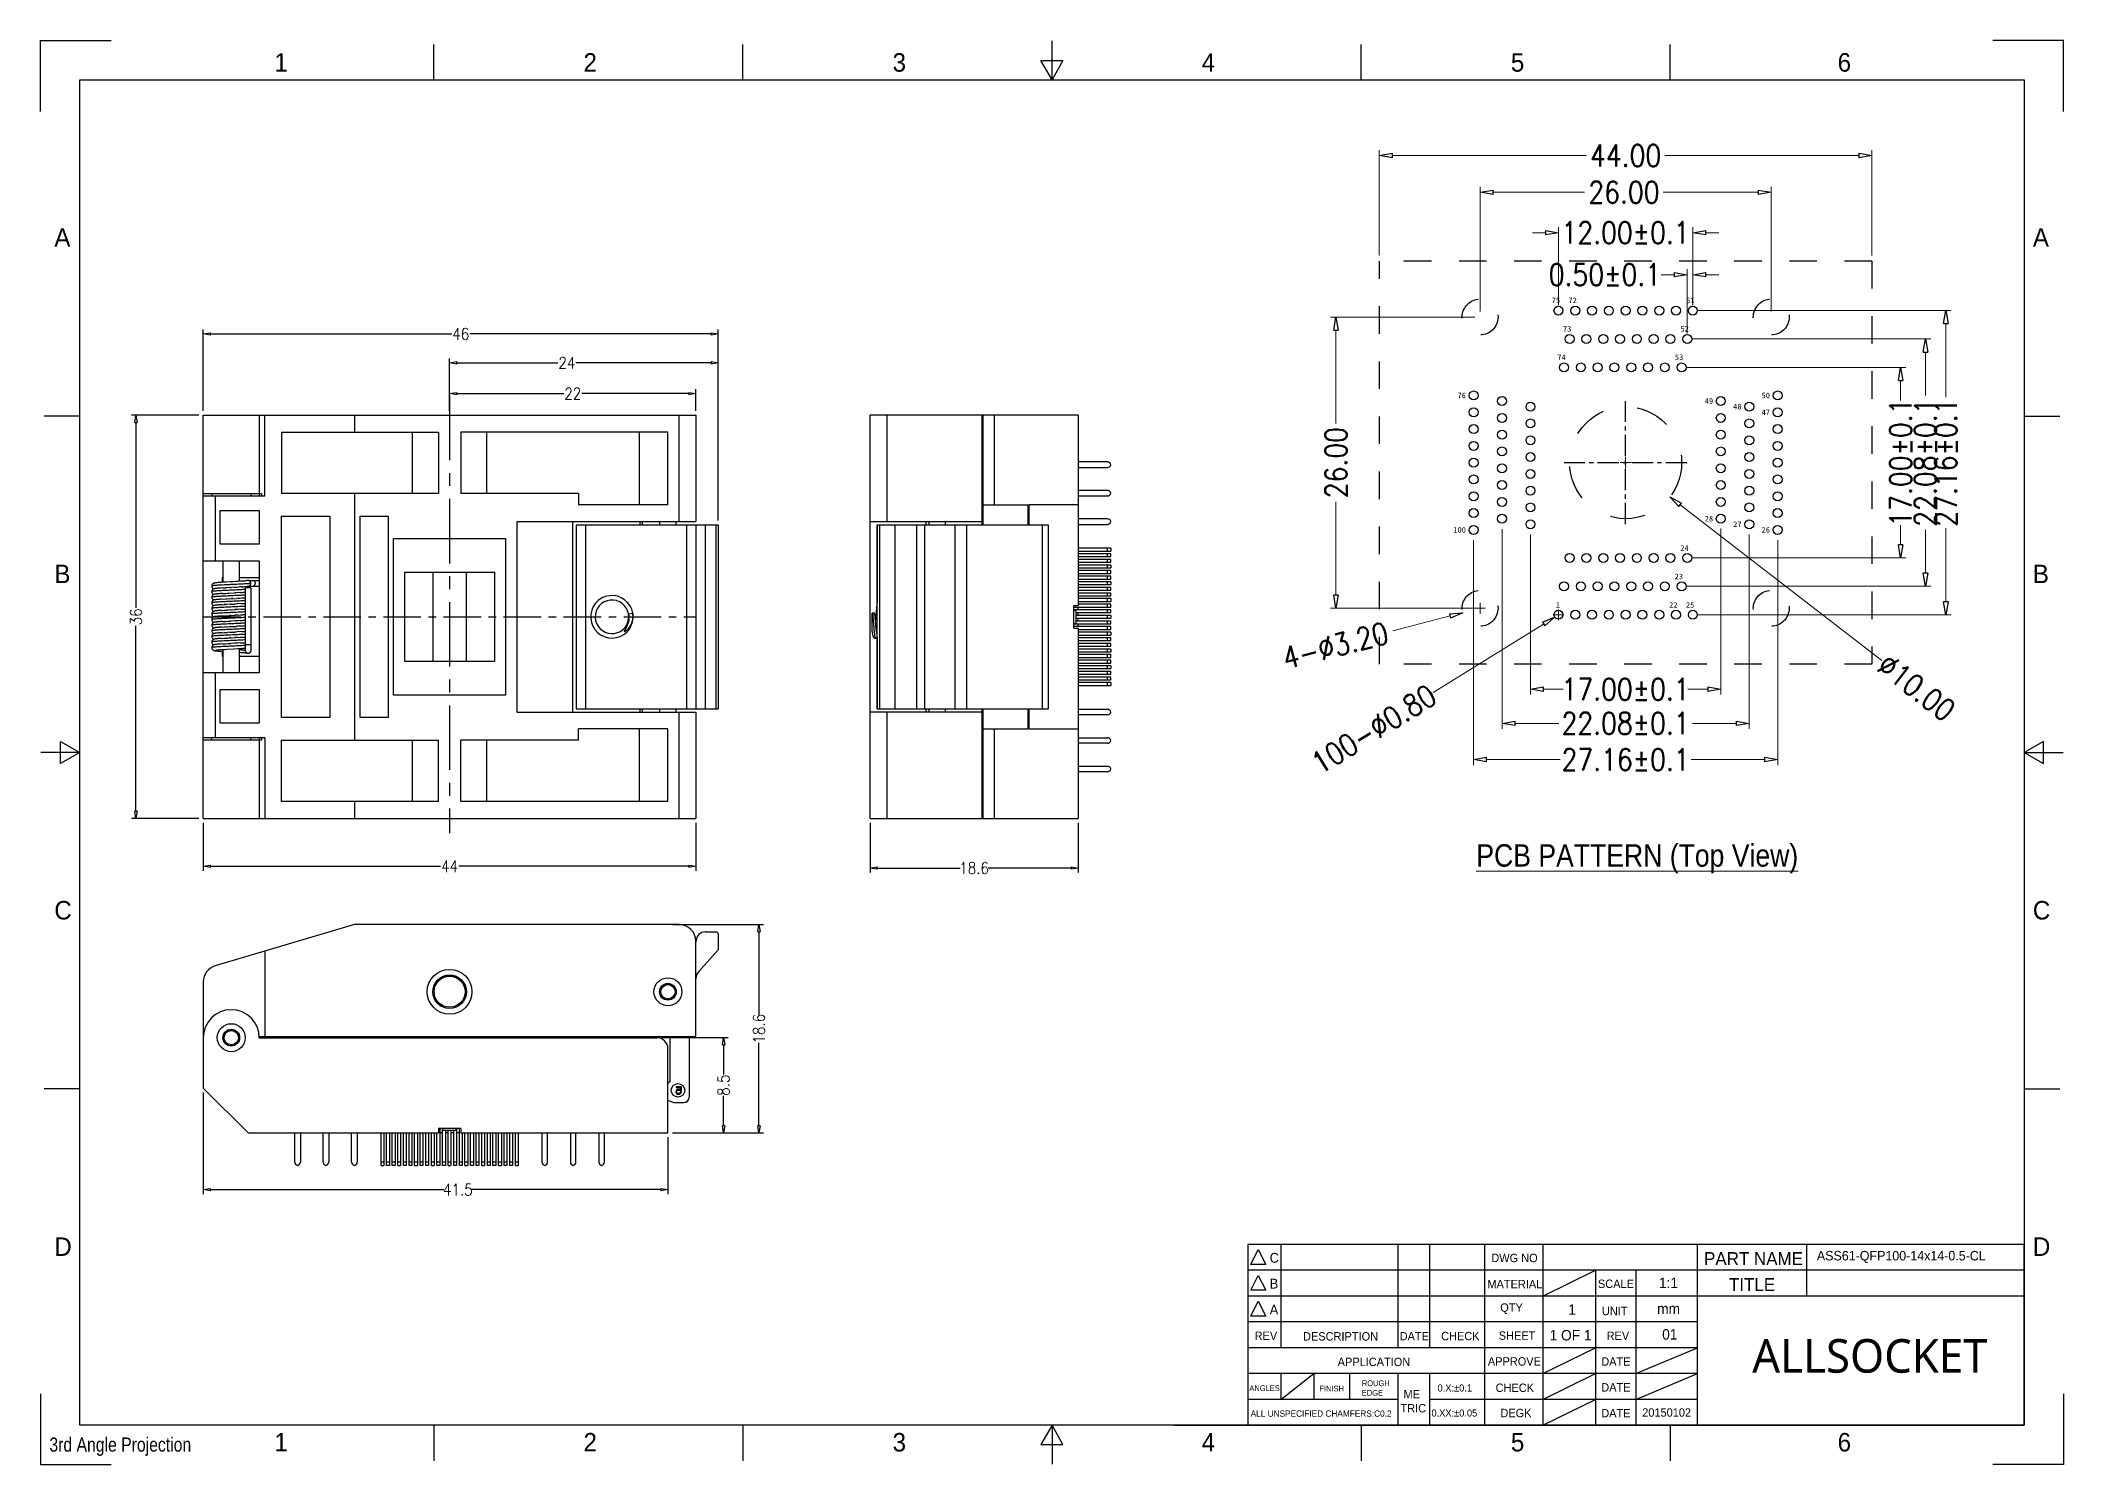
# Model space of a CAD drawing. Header units: millimetres. Extents: x 3648 to 3828, y 39 to 166.
import ezdxf

# ---------------------------------------------------------------- set-up
doc = ezdxf.new("R2010")
doc.units = ezdxf.units.MM
doc.header["$LTSCALE"] = 30.734
doc.header["$PDMODE"] = 3
doc.header["$PDSIZE"] = 8
for name, pattern in [('CENTER', [0.6, 0.375, -0.075, 0.075, -0.075]), ('DASHED', [0.2, 0.1, -0.1]), ('DOT', [0.2, 0.1, -0.1])]:
    doc.linetypes.add(name, pattern=pattern)
doc.layers.get('0').update_dxf_attribs({"linetype": 'CONTINUOUS'})
doc.layers.get('Defpoints').update_dxf_attribs({"linetype": 'CONTINUOUS'})
doc.layers.add('DIM', color=3, linetype='CONTINUOUS')
doc.layers.add('TuKuang', color=7, linetype='CONTINUOUS')
doc.styles.add('1', font='romans.shx', dxfattribs={"height": 2.5})
doc.styles.add('1111', font='isocp.shx', dxfattribs={"bigfont": '@extfont2.shx'})
doc.styles.add('2', font='romans.shx', dxfattribs={"bigfont": 'bigfont.shx'})
doc.styles.add('GB', font='', dxfattribs={"height": 4})
doc.styles.get("Standard").update_dxf_attribs({"font": 'txt.shx', "width": 0.85, "bigfont": '@extfont2.shx'})
doc.styles.get('GB').set_extended_font_data('KaiTi_GB2312')
doc.dimstyles.get("Standard").update_dxf_attribs({"dimscale": 0.97, "dimtxt": 2, "dimasz": 1.2, "dimexe": 0.5, "dimexo": 0.5, "dimgap": 0.5, "dimtad": 0, "dimzin": 1, "dimdsep": 46, "dimtxsty": 'STANDARD', "dimblk": 'CLOSEDBLANK', "dimcen": 0.5, "dimclrd": 3, "dimclre": 3, "dimclrt": 4, "dimadec": 0, "dimazin": 0, "dimtp": 0.05, "dimtm": 0.05, "dimtfac": 1, "dimtofl": 0, "dimtmove": 0, "dimatfit": 3, "dimldrblk": 'CLOSEDBLANK', "dimfxl": 1, "dimtolj": 1, "dimtzin": 0, "dimlwd": 5, "dimlwe": 5, "dimarcsym": 0})
doc.dimstyles.new('老化座标注', dxfattribs={"dimtxt": 1.3, "dimasz": 0.8, "dimexe": 0.5, "dimexo": 0.5, "dimgap": 0.09, "dimtad": 0, "dimdsep": 46, "dimtxsty": 'STANDARD', "dimblk1": 'CLOSEDBLANK', "dimblk2": 'CLOSEDBLANK', "dimsah": 1, "dimcen": 0, "dimclrd": 8, "dimclre": 8, "dimclrt": 7, "dimadec": 0, "dimazin": 0, "dimtfac": 1, "dimtofl": 0, "dimtmove": 0, "dimatfit": 3, "dimldrblk": 'CLOSEDBLANK', "dimfxl": 1, "dimtolj": 1, "dimtzin": 0, "dimarcsym": 0})

msp = doc.modelspace()

# ---------------------------------------------------------------- texts
at = {"color": 0, "char_height": 0.5, "width": 0.20899, "attachment_point": 3, "style": '1111'}
for s, insert in [('{\\fSimSun|b0|i0|c134|p2;75}', (3783.271, 142.71)), ('{\\fSimSun|b0|i0|c134|p2;72}', (3784.771, 142.71)), ('{\\fSimSun|b0|i0|c134|p2;51}', (3795.271, 142.71)), ('{\\fSimSun|b0|i0|c134|p2;73}', (3784.271, 140.17)), ('{\\fSimSun|b0|i0|c134|p2;52}', (3794.771, 140.17)), ('{\\fSimSun|b0|i0|c134|p2;74}', (3783.771, 137.63)), ('{\\fSimSun|b0|i0|c134|p2;53}', (3794.271, 137.63)), ('{\\fSimSun|b0|i0|c134|p2;76}', (3774.855, 134.219)), ('{\\fSimSun|b0|i0|c134|p2;50}', (3802.015, 134.219)), ('{\\fSimSun|b0|i0|c134|p2;49}', (3796.935, 133.719)), ('{\\fSimSun|b0|i0|c134|p2;48}', (3799.475, 133.219)), ('{\\fSimSun|b0|i0|c134|p2;47}', (3802.015, 132.719)), ('{\\fSimSun|b0|i0|c134|p2;28}', (3796.935, 123.219)), ('{\\fSimSun|b0|i0|c134|p2;100}', (3774.855, 122.219)), ('{\\fSimSun|b0|i0|c134|p2;27}', (3799.475, 122.719)), ('{\\fSimSun|b0|i0|c134|p2;26}', (3802.015, 122.219)), ('{\\fSimSun|b0|i0|c134|p2;24}', (3794.751, 120.594)), ('{\\fSimSun|b0|i0|c134|p2;23}', (3794.251, 118.054)), ('{\\fSimSun|b0|i0|c134|p2;1}', (3783.251, 115.514)), ('{\\fSimSun|b0|i0|c134|p2;22}', (3793.751, 115.514)), ('{\\fSimSun|b0|i0|c134|p2;25}', (3795.251, 115.514))]:
    msp.add_mtext(s, dxfattribs=dict(at, insert=insert))
at = {"lineweight": 9, "insert": (3775.783, 93.895), "char_height": 1.9992, "attachment_point": 1}
msp.add_mtext('{\\fArial|b0|i0|c0|p34;\\LPCB PATTERN (Top View)}', dxfattribs=at)
at = {"color": 8, "lineweight": 25, "ltscale": 10, "char_height": 0.8784, "width": 1.13292, "attachment_point": 1, "style": '2'}
for s, insert in [('{\\f@Gulim|b0|i0|c134|p34;C}', (3757.326, 57.409)), ('{\\f@Gulim|b0|i0|c134|p34;B}', (3757.326, 55.102)), ('{\\f@Gulim|b0|i0|c134|p34;A}', (3757.326, 52.794))]:
    msp.add_mtext(s, dxfattribs=dict(at, insert=insert))
at = {"layer": 'DIM', "color": 8, "linetype": 'ByBlock', "lineweight": 25, "attachment_point": 7, "style": 'GB'}
for s, insert, char_height, width in [('{\\f@Gulim|b0|i0|c134|p34;DWG NO}', (3777.125, 56.575), 0.74963, 6.26388), ('{\\f@Gulim|b0|i0|c134|p34;PART NAME}', (3796.127, 56.322), 1.15683, 9.30267), ('{\\f@Gulim|b0|i0|c134|p34;ASS61-QFP100-14x14-0.5-CL}', (3806.202, 56.503), 0.85, 5.1534), ('{\\f@Gulim|b0|i0|c134|p34;MATERIAL}', (3776.774, 54.251), 0.74963, 2.62719), ('{\\f@Gulim|b0|i0|c134|p34;SCALE}', (3786.646, 54.268), 0.74963, 2.62719), ('{\\f@Gulim|b0|i0|c134|p34;1:1}', (3792.095, 54.268), 0.93703, 2.2584), ('{\\f@Gulim|b0|i0|c134|p34;TITLE}', (3798.349, 54), 1.15683, 5.1534), ('{\\f@Gulim|b0|i0|c134|p34;  QTY}', (3777.375, 51.948), 0.74963, 2.62719), ('{\\f@Gulim|b0|i0|c134|p34;1}', (3784.004, 51.885), 0.93703, 1.63561), ('{\\f@Gulim|b0|i0|c134|p34;UNIT}', (3786.999, 51.839), 0.74963, 2.62719), ('{\\f@Gulim|b0|i0|c134|p34;mm}', (3791.937, 51.96), 0.93703, 2.2584), ('{\\f@Gulim|b0|i0|c134|p34;01}', (3792.384, 49.653), 0.93703, 2.2584), ('{\\f@Gulim|b0|i0|c134|p34;REV}', (3755.981, 49.637), 0.74963, 2.62719), ('{\\f@Gulim|b0|i0|c134|p34;DESCRIPTION}', (3760.306, 49.575), 0.74963, 2.62719), ('{\\f@Gulim|b0|i0|c134|p34;DATE}', (3768.936, 49.598), 0.74963, 2.62719), ('{\\f@Gulim|b0|i0|c134|p34;CHECK}', (3772.638, 49.598), 0.74963, 2.62719), ('{\\f@Gulim|b0|i0|c134|p34;SHEET}', (3777.786, 49.641), 0.74963, 2.62719), ('{\\f@Gulim|b0|i0|c134|p34;1 OF 1}', (3782.33, 49.577), 0.93703, 4.39626), ('{\\f@Gulim|b0|i0|c134|p34;REV}', (3787.424, 49.637), 0.74963, 2.62719), ('{\\f@Microsoft YaHei|b0|i0|c134|p34;ALLSOCKET}', (3800.423, 46.671), 3, 5.1534), ('{\\f@Gulim|b0|i0|c134|p34;APPLICATION}', (3763.398, 47.293), 0.74963, 2.62719), ('{\\f@Gulim|b0|i0|c134|p34;APPROVE}', (3776.815, 47.339), 0.74963, 2.62719), ('{\\f@Gulim|b0|i0|c134|p34;DATE}', (3786.944, 47.339), 0.74963, 2.62719), ('{\\f@Gulim|b0|i0|c134|p34;ROUGH \\PEDGE}', (3765.554, 44.651), 0.51274, 2.07274), ('{\\f@Gulim|b0|i0|c134|p34;0.X:%%P0.1}', (3772.322, 45.025), 0.6325, 4.25746), ('{\\f@Gulim|b0|i0|c134|p34;CHECK}', (3777.506, 44.983), 0.74963, 2.62719), ('{\\f@Gulim|b0|i0|c134|p34;DATE}', (3786.944, 45.032), 0.74963, 2.62719), ('{\\f@Gulim|b0|i0|c134|p34; ME\\PTRIC}', (3769.01, 43.159), 0.74963, 2.62719), ('{\\f@Gulim|b0|i0|c134|p34;0.XX:%%P0.05}', (3771.777, 42.79), 0.6325, 4.74569), ('{\\f@Gulim|b0|i0|c134|p34;DEGK}', (3777.936, 42.73), 0.74963, 2.62719), ('{\\f@Gulim|b0|i0|c134|p34;DATE}', (3786.944, 42.725), 0.74963, 2.62719), ('{\\f@Gulim|b0|i0|c134|p34;20150102}', (3790.602, 42.776), 0.74963, 2.17507)]:
    msp.add_mtext(s, dxfattribs=dict(at, insert=insert, char_height=char_height, width=width))
at = {"layer": 'DIM', "color": 8, "linetype": 'ByBlock', "lineweight": 9, "attachment_point": 7, "style": 'GB'}
for s, insert, char_height, width in [('{\\f@Gulim|b0|i0|c134|p34;ANGLES}', (3755.508, 45.065), 0.51274, 2.77932), ('{\\f@Gulim|b0|i0|c134|p34;FINISH}', (3761.762, 45.036), 0.51274, 2.39812), ('{\\f@Gulim|b0|i0|c134|p34;\\C8;ALL UNSPECIFIED CHAMFERS:C0.2}', (3755.624, 42.772), 0.56402, 13.3785)]:
    msp.add_mtext(s, dxfattribs=dict(at, insert=insert, char_height=char_height, width=width))

# ---------------------------------------------------------------- blocks, each defined once
blk = doc.blocks.new('asdf456')
at = {"color": 8}
for p, q in [((1449.22, 152.96), (1448.09, 154.93)), ((1448.09, 154.93), (1450.34, 154.93)), ((1450.34, 154.93), (1449.22, 152.96)), ((1348.08, 83.25), (1348.08, 85.49)), ((1348.08, 85.49), (1350.05, 84.37)), ((1550.36, 85.49), (1548.39, 84.37)), ((1550.36, 83.25), (1550.36, 85.49)), ((1350.05, 84.37), (1348.08, 83.25)), ((1548.39, 84.37), (1550.36, 83.25)), ((1449.22, 15.77), (1448.09, 13.81)), ((1450.34, 13.81), (1449.22, 15.77)), ((1448.09, 13.81), (1450.34, 13.81))]:
    blk.add_line(p, q, dxfattribs=at)
at = {"layer": 'TuKuang', "color": 8}
for p, q in [((1449.22, 152.96), (1449.22, 156.94)), ((1386.16, 152.96), (1386.16, 156.57)), ((1417.69, 152.96), (1417.69, 156.57)), ((1480.75, 152.96), (1480.75, 156.57)), ((1512.28, 152.96), (1512.28, 156.57)), ((1350.05, 15.77), (1350.05, 152.96)), ((1350.05, 152.96), (1548.39, 152.96)), ((1548.39, 152.96), (1548.39, 15.77)), ((1350.05, 118.67), (1346.44, 118.67)), ((1548.39, 118.67), (1552, 118.67)), ((1350.05, 84.37), (1346.07, 84.37)), ((1548.39, 84.37), (1552.36, 84.37)), ((1350.05, 50.07), (1346.44, 50.07)), ((1548.39, 50.07), (1552, 50.07)), ((1548.39, 15.77), (1350.05, 15.77)), ((1386.16, 15.77), (1386.16, 12.16)), ((1417.69, 15.77), (1417.69, 12.16)), ((1449.22, 15.77), (1449.22, 11.8)), ((1480.75, 15.77), (1480.75, 12.16)), ((1512.28, 15.77), (1512.28, 12.16))]:
    blk.add_line(p, q, dxfattribs=at)
for points in [[(1346.05, 149.74), (1346.05, 156.96), (1353.27, 156.96)], [(1552.39, 149.74), (1552.39, 156.96), (1545.17, 156.96)], [(1346.05, 18.99), (1346.05, 11.77), (1353.27, 11.77)], [(1552.39, 18.99), (1552.39, 11.77), (1545.17, 11.77)]]:
    blk.add_lwpolyline(points, dxfattribs=at)
at = {"color": 8, "char_height": 1.8844, "attachment_point": 1, "style": '1'}
for s, insert, width in [('{\\f@Gulim|b0|i0|c0|p34;1}', (1369.9, 155.67), 8.3008), ('{\\f@Gulim|b0|i0|c134|p34;2}', (1401.43, 155.67), 8.3008), ('{\\f@Gulim|b0|i0|c134|p34;3}', (1432.96, 155.67), 8.3008), ('{\\f@Gulim|b0|i0|c134|p34;4}', (1464.49, 155.67), 8.3008), ('{\\f@Gulim|b0|i0|c134|p34;5}', (1496.02, 155.67), 8.3008), ('{\\f@Gulim|b0|i0|c134|p34;6}', (1529.35, 155.67), 8.3008), ('{\\f@Gulim|b0|i0|c134|p34;A}', (1347.46, 137.82), 9.0416), ('{\\f@Gulim|b0|i0|c134|p34;A}', (1549.26, 137.82), 9.0416), ('{\\f@Gulim|b0|i0|c134|p34;B}', (1347.46, 103.52), 9.0416), ('{\\f@Gulim|b0|i0|c134|p34;B}', (1549.26, 103.52), 9.0416), ('{\\f@Gulim|b0|i0|c134|p34;C}', (1347.46, 69.23), 9.0416), ('{\\f@Gulim|b0|i0|c134|p34;C}', (1549.26, 69.23), 9.0416), ('{\\f@Gulim|b0|i0|c134|p34;D}', (1347.46, 34.93), 9.0416), ('{\\f@Gulim|b0|i0|c134|p34;D}', (1549.26, 34.93), 9.0416), ('{\\f@Gulim|b0|i0|c0|p34;1}', (1369.9, 14.99), 8.3008), ('{\\f@Gulim|b0|i0|c134|p34;2}', (1401.43, 14.99), 8.3008), ('{\\f@Gulim|b0|i0|c134|p34;3}', (1432.96, 14.99), 8.3008), ('{\\f@Gulim|b0|i0|c134|p34;4}', (1464.49, 14.99), 8.3008), ('{\\f@Gulim|b0|i0|c134|p34;5}', (1496.02, 14.99), 8.3008), ('{\\f@Gulim|b0|i0|c134|p34;6}', (1529.35, 14.99), 8.3008)]:
    blk.add_mtext(s, dxfattribs=dict(at, insert=insert, width=width))
at = {"layer": 'TuKuang', "color": 8, "lineweight": 9, "insert": (1346.96, 14.53), "char_height": 1.4441, "width": 18.5479, "attachment_point": 1}
blk.add_mtext('{\\f@Gulim|b0|i0|c0|p34;\\C8;3rd Angle Projection}', dxfattribs=at)
blk = doc.blocks.new('_CLOSEDBLANK')
at = {"color": 0, "linetype": 'ByBlock'}
for p, q in [((-1, 0.17), (0, 0)), ((-1, 0.17), (-1, -0.17)), ((0, 0), (-1, -0.17))]:
    blk.add_line(p, q, dxfattribs=at)
blk = doc.blocks.new('*D2')
at = {"color": 8, "lineweight": -2, "transparency": 16777216}
for p, q in [((3662.08, 132.6), (3662.08, 139.86)), ((3662.72, 139.46), (3684.27, 139.46)), ((3707.44, 139.46), (3685.89, 139.46)), ((3708.08, 122.8), (3708.08, 139.86))]:
    blk.add_line(p, q, dxfattribs=at)
at = {"layer": 'Defpoints', "color": 0, "transparency": 16777216}
for p in [(3662.08, 139.46), (3662.08, 132.2), (3708.08, 122.4)]:
    blk.add_point(p, dxfattribs=at)
at = {"color": 8, "lineweight": -2, "transparency": 16777216, "xscale": 0.6400000000000003, "yscale": 0.6400000000000003, "zscale": 0.6400000000000003, "rotation": 180}
blk.add_blockref('_CLOSEDBLANK', (3662.08, 139.46), dxfattribs=at)
at = {"color": 8, "lineweight": -2, "transparency": 16777216, "xscale": 0.6400000000000003, "yscale": 0.6400000000000003, "zscale": 0.6400000000000003}
blk.add_blockref('_CLOSEDBLANK', (3708.08, 139.46), dxfattribs=at)
at = {"color": 7, "transparency": 16777216, "insert": (3685.08, 139.46), "char_height": 1.04, "attachment_point": 5}
blk.add_mtext('\\A1;46', dxfattribs=at)
blk = doc.blocks.new('*D3')
at = {"color": 8, "lineweight": -2, "transparency": 16777216}
for p, q in [((3661.68, 132.2), (3655.66, 132.2)), ((3656.06, 131.56), (3656.06, 115.01)), ((3656.06, 96.84), (3656.06, 113.39)), ((3661.68, 96.2), (3655.66, 96.2))]:
    blk.add_line(p, q, dxfattribs=at)
at = {"layer": 'Defpoints', "color": 0, "transparency": 16777216}
for p in [(3662.08, 132.2), (3656.06, 96.2), (3662.08, 96.2)]:
    blk.add_point(p, dxfattribs=at)
at = {"color": 8, "lineweight": -2, "transparency": 16777216, "xscale": 0.6400000000000003, "yscale": 0.6400000000000003, "zscale": 0.6400000000000003}
for p, rotation in [((3656.06, 132.2), 90), ((3656.06, 96.2), 270)]:
    blk.add_blockref('_CLOSEDBLANK', p, dxfattribs=dict(at, rotation=rotation))
at = {"color": 7, "transparency": 16777216, "insert": (3656.06, 114.2), "char_height": 1.04, "attachment_point": 5, "rotation": 90}
blk.add_mtext('\\A1;36', dxfattribs=at)
blk = doc.blocks.new('*D4')
at = {"color": 8, "lineweight": -2, "transparency": 16777216}
for p, q in [((3662.08, 95.8), (3662.08, 91.53)), ((3706.08, 95.8), (3706.08, 91.53)), ((3662.72, 91.93), (3683.27, 91.93)), ((3705.44, 91.93), (3684.89, 91.93))]:
    blk.add_line(p, q, dxfattribs=at)
at = {"layer": 'Defpoints', "color": 0, "transparency": 16777216}
for p in [(3662.08, 96.2), (3706.08, 96.2), (3706.08, 91.93)]:
    blk.add_point(p, dxfattribs=at)
at = {"color": 8, "lineweight": -2, "transparency": 16777216, "xscale": 0.6400000000000003, "yscale": 0.6400000000000003, "zscale": 0.6400000000000003, "rotation": 180}
blk.add_blockref('_CLOSEDBLANK', (3662.08, 91.93), dxfattribs=at)
at = {"color": 8, "lineweight": -2, "transparency": 16777216, "xscale": 0.6400000000000003, "yscale": 0.6400000000000003, "zscale": 0.6400000000000003}
blk.add_blockref('_CLOSEDBLANK', (3706.08, 91.93), dxfattribs=at)
at = {"color": 7, "transparency": 16777216, "insert": (3684.08, 91.93), "char_height": 1.04, "attachment_point": 5}
blk.add_mtext('\\A1;44', dxfattribs=at)
blk = doc.blocks.new('*D5')
at = {"color": 8, "lineweight": -2, "transparency": 16777216}
for p, q in [((3721.63, 95.8), (3721.63, 91.37)), ((3740.23, 95.8), (3740.23, 91.37)), ((3722.27, 91.77), (3729.68, 91.77)), ((3739.59, 91.77), (3732.18, 91.77))]:
    blk.add_line(p, q, dxfattribs=at)
at = {"layer": 'Defpoints', "color": 0, "transparency": 16777216}
for p in [(3721.63, 96.2), (3740.23, 96.2), (3740.23, 91.77)]:
    blk.add_point(p, dxfattribs=at)
at = {"color": 8, "lineweight": -2, "transparency": 16777216, "xscale": 0.6400000000000003, "yscale": 0.6400000000000003, "zscale": 0.6400000000000003, "rotation": 180}
blk.add_blockref('_CLOSEDBLANK', (3721.63, 91.77), dxfattribs=at)
at = {"color": 8, "lineweight": -2, "transparency": 16777216, "xscale": 0.6400000000000003, "yscale": 0.6400000000000003, "zscale": 0.6400000000000003}
blk.add_blockref('_CLOSEDBLANK', (3740.23, 91.77), dxfattribs=at)
at = {"color": 7, "transparency": 16777216, "insert": (3730.93, 91.77), "char_height": 1.04, "attachment_point": 5}
blk.add_mtext('\\A1;18.6', dxfattribs=at)
blk = doc.blocks.new('*D6')
at = {"color": 8, "lineweight": -2, "transparency": 16777216}
for p, q in [((3703.98, 86.73), (3712.11, 86.73)), ((3711.71, 86.09), (3711.71, 78.68)), ((3711.71, 68.77), (3711.71, 76.18)), ((3703.98, 68.13), (3712.11, 68.13))]:
    blk.add_line(p, q, dxfattribs=at)
at = {"layer": 'Defpoints', "color": 0, "transparency": 16777216}
for p in [(3703.58, 86.73), (3711.71, 86.73), (3703.58, 68.13)]:
    blk.add_point(p, dxfattribs=at)
at = {"color": 8, "lineweight": -2, "transparency": 16777216, "xscale": 0.6400000000000003, "yscale": 0.6400000000000003, "zscale": 0.6400000000000003}
for p, rotation in [((3711.71, 86.73), 90), ((3711.71, 68.13), 270)]:
    blk.add_blockref('_CLOSEDBLANK', p, dxfattribs=dict(at, rotation=rotation))
at = {"color": 7, "transparency": 16777216, "insert": (3711.71, 77.43), "char_height": 1.04, "attachment_point": 5, "rotation": 90}
blk.add_mtext('\\A1;18.6', dxfattribs=at)
blk = doc.blocks.new('*D7')
at = {"color": 8, "lineweight": -2, "transparency": 16777216}
for p, q in [((3662.08, 71.73), (3662.08, 62.66)), ((3703.58, 67.73), (3703.58, 62.66)), ((3662.72, 63.06), (3683.57, 63.06)), ((3702.94, 63.06), (3686.07, 63.06))]:
    blk.add_line(p, q, dxfattribs=at)
at = {"layer": 'Defpoints', "color": 0, "transparency": 16777216}
for p in [(3662.08, 72.13), (3703.58, 68.13), (3703.58, 63.06)]:
    blk.add_point(p, dxfattribs=at)
at = {"color": 8, "lineweight": -2, "transparency": 16777216, "xscale": 0.6400000000000003, "yscale": 0.6400000000000003, "zscale": 0.6400000000000003, "rotation": 180}
blk.add_blockref('_CLOSEDBLANK', (3662.08, 63.06), dxfattribs=at)
at = {"color": 8, "lineweight": -2, "transparency": 16777216, "xscale": 0.6400000000000003, "yscale": 0.6400000000000003, "zscale": 0.6400000000000003}
blk.add_blockref('_CLOSEDBLANK', (3703.58, 63.06), dxfattribs=at)
at = {"color": 7, "transparency": 16777216, "insert": (3684.82, 63.06), "char_height": 1.04, "attachment_point": 5}
blk.add_mtext('\\A1;41.5', dxfattribs=at)
blk = doc.blocks.new('*D8')
at = {"color": 8, "lineweight": -2, "transparency": 16777216}
for p, q in [((3702.98, 76.63), (3708.95, 76.63)), ((3708.55, 75.99), (3708.55, 73.33)), ((3708.55, 68.77), (3708.55, 71.42)), ((3703.98, 68.13), (3708.95, 68.13))]:
    blk.add_line(p, q, dxfattribs=at)
at = {"layer": 'Defpoints', "color": 0, "transparency": 16777216}
for p in [(3702.58, 76.63), (3708.55, 76.63), (3703.58, 68.13)]:
    blk.add_point(p, dxfattribs=at)
at = {"color": 8, "lineweight": -2, "transparency": 16777216, "xscale": 0.6400000000000003, "yscale": 0.6400000000000003, "zscale": 0.6400000000000003}
for p, rotation in [((3708.55, 76.63), 90), ((3708.55, 68.13), 270)]:
    blk.add_blockref('_CLOSEDBLANK', p, dxfattribs=dict(at, rotation=rotation))
at = {"color": 7, "transparency": 16777216, "insert": (3708.55, 72.38), "char_height": 1.04, "attachment_point": 5, "rotation": 90}
blk.add_mtext('\\A1;8.5', dxfattribs=at)
blk = doc.blocks.new('*D9')
at = {"color": 8, "lineweight": -2, "transparency": 16777216}
for p, q in [((3684.08, 132.6), (3684.08, 134.53)), ((3684.72, 134.13), (3694.27, 134.13)), ((3705.44, 134.13), (3695.89, 134.13)), ((3706.08, 132.6), (3706.08, 134.53))]:
    blk.add_line(p, q, dxfattribs=at)
at = {"layer": 'Defpoints', "color": 0, "transparency": 16777216}
for p in [(3706.08, 134.13), (3684.08, 132.2), (3706.08, 132.2)]:
    blk.add_point(p, dxfattribs=at)
at = {"color": 8, "lineweight": -2, "transparency": 16777216, "xscale": 0.6400000000000003, "yscale": 0.6400000000000003, "zscale": 0.6400000000000003, "rotation": 180}
blk.add_blockref('_CLOSEDBLANK', (3684.08, 134.13), dxfattribs=at)
at = {"color": 8, "lineweight": -2, "transparency": 16777216, "xscale": 0.6400000000000003, "yscale": 0.6400000000000003, "zscale": 0.6400000000000003}
blk.add_blockref('_CLOSEDBLANK', (3706.08, 134.13), dxfattribs=at)
at = {"color": 7, "transparency": 16777216, "insert": (3695.08, 134.13), "char_height": 1.04, "attachment_point": 5}
blk.add_mtext('\\A1;22', dxfattribs=at)
blk = doc.blocks.new('*D10')
at = {"color": 8, "lineweight": -2, "transparency": 16777216}
for p, q in [((3684.08, 132.6), (3684.08, 137.28)), ((3684.72, 136.88), (3693.74, 136.88)), ((3707.44, 136.88), (3695.36, 136.88)), ((3708.08, 122.8), (3708.08, 137.28))]:
    blk.add_line(p, q, dxfattribs=at)
at = {"layer": 'Defpoints', "color": 0, "transparency": 16777216}
for p in [(3684.08, 136.88), (3684.08, 132.2), (3708.08, 122.4)]:
    blk.add_point(p, dxfattribs=at)
at = {"color": 8, "lineweight": -2, "transparency": 16777216, "xscale": 0.6400000000000003, "yscale": 0.6400000000000003, "zscale": 0.6400000000000003, "rotation": 180}
blk.add_blockref('_CLOSEDBLANK', (3684.08, 136.88), dxfattribs=at)
at = {"color": 8, "lineweight": -2, "transparency": 16777216, "xscale": 0.6400000000000003, "yscale": 0.6400000000000003, "zscale": 0.6400000000000003}
blk.add_blockref('_CLOSEDBLANK', (3708.08, 136.88), dxfattribs=at)
at = {"color": 7, "transparency": 16777216, "insert": (3694.55, 136.88), "char_height": 1.04, "attachment_point": 5}
blk.add_mtext('\\A1;24', dxfattribs=at)
blk = doc.blocks.new('*D11')
at = {"color": 3, "lineweight": 5, "ltscale": 0.8, "transparency": 16777216}
for p, q in [((3780.62, 121.54), (3780.62, 107.26)), ((3797.62, 122.08), (3797.62, 107.26)), ((3781.79, 107.74), (3783.55, 107.74)), ((3796.46, 107.74), (3794.69, 107.74))]:
    blk.add_line(p, q, dxfattribs=at)
at = {"layer": 'Defpoints', "color": 0, "ltscale": 0.8, "transparency": 16777216}
for p in [(3780.62, 122.03), (3797.62, 122.57), (3780.62, 107.74)]:
    blk.add_point(p, dxfattribs=at)
at = {"color": 3, "lineweight": 5, "ltscale": 0.8, "transparency": 16777216, "xscale": 1.163999999999999, "yscale": 1.163999999999999, "zscale": 1.163999999999999, "rotation": 180}
blk.add_blockref('_CLOSEDBLANK', (3780.62, 107.74), dxfattribs=at)
at = {"color": 3, "lineweight": 5, "ltscale": 0.8, "transparency": 16777216, "xscale": 1.163999999999999, "yscale": 1.163999999999999, "zscale": 1.163999999999999}
blk.add_blockref('_CLOSEDBLANK', (3797.62, 107.74), dxfattribs=at)
at = {"color": 4, "ltscale": 0.8, "transparency": 16777216, "insert": (3789.12, 107.74), "char_height": 1.94, "attachment_point": 5}
blk.add_mtext('\\A1;17.00\\M+1817D0.1', dxfattribs=at)
blk = doc.blocks.new('*D12')
at = {"color": 3, "lineweight": 5, "ltscale": 0.8, "transparency": 16777216}
for p, q in [((3778.08, 122.04), (3778.08, 104.2)), ((3800.16, 121.54), (3800.16, 104.2)), ((3779.25, 104.69), (3783.14, 104.69)), ((3799, 104.69), (3795.1, 104.69))]:
    blk.add_line(p, q, dxfattribs=at)
at = {"layer": 'Defpoints', "color": 0, "ltscale": 0.8, "transparency": 16777216}
for p in [(3778.08, 122.53), (3800.16, 122.03), (3778.08, 104.69)]:
    blk.add_point(p, dxfattribs=at)
at = {"color": 3, "lineweight": 5, "ltscale": 0.8, "transparency": 16777216, "xscale": 1.163999999999999, "yscale": 1.163999999999999, "zscale": 1.163999999999999, "rotation": 180}
blk.add_blockref('_CLOSEDBLANK', (3778.08, 104.69), dxfattribs=at)
at = {"color": 3, "lineweight": 5, "ltscale": 0.8, "transparency": 16777216, "xscale": 1.163999999999999, "yscale": 1.163999999999999, "zscale": 1.163999999999999}
blk.add_blockref('_CLOSEDBLANK', (3800.16, 104.69), dxfattribs=at)
at = {"color": 4, "ltscale": 0.8, "transparency": 16777216, "insert": (3789.12, 104.69), "char_height": 1.94, "attachment_point": 5}
blk.add_mtext('\\A1;22.08\\M+1817D0.1', dxfattribs=at)
blk = doc.blocks.new('*D13')
at = {"color": 3, "lineweight": 5, "ltscale": 0.8, "transparency": 16777216}
for p, q in [((3775.54, 121.04), (3775.54, 100.97)), ((3802.7, 121.04), (3802.7, 100.97)), ((3776.71, 101.46), (3783.28, 101.46)), ((3801.54, 101.46), (3794.97, 101.46))]:
    blk.add_line(p, q, dxfattribs=at)
at = {"layer": 'Defpoints', "color": 0, "ltscale": 0.8, "transparency": 16777216}
for p in [(3775.54, 121.53), (3802.7, 121.53), (3802.7, 101.46)]:
    blk.add_point(p, dxfattribs=at)
at = {"color": 3, "lineweight": 5, "ltscale": 0.8, "transparency": 16777216, "xscale": 1.163999999999999, "yscale": 1.163999999999999, "zscale": 1.163999999999999, "rotation": 180}
blk.add_blockref('_CLOSEDBLANK', (3775.54, 101.46), dxfattribs=at)
at = {"color": 3, "lineweight": 5, "ltscale": 0.8, "transparency": 16777216, "xscale": 1.163999999999999, "yscale": 1.163999999999999, "zscale": 1.163999999999999}
blk.add_blockref('_CLOSEDBLANK', (3802.7, 101.46), dxfattribs=at)
at = {"color": 4, "ltscale": 0.8, "transparency": 16777216, "insert": (3789.12, 101.46), "char_height": 1.94, "attachment_point": 5}
blk.add_mtext('\\A1;27.16\\M+1817D0.1', dxfattribs=at)
blk = doc.blocks.new('*D14')
at = {"color": 3, "lineweight": 5, "transparency": 16777216}
for p, q in [((3775.64, 140.97), (3762.76, 140.97)), ((3763.25, 139.8), (3763.25, 131.47)), ((3763.25, 116.13), (3763.25, 124.46)), ((3775.64, 114.97), (3762.76, 114.97))]:
    blk.add_line(p, q, dxfattribs=at)
at = {"layer": 'Defpoints', "color": 0, "transparency": 16777216}
for p in [(3763.25, 140.97), (3776.12, 140.97), (3776.12, 114.97)]:
    blk.add_point(p, dxfattribs=at)
at = {"color": 3, "lineweight": 5, "transparency": 16777216, "xscale": 1.163999999999999, "yscale": 1.163999999999999, "zscale": 1.163999999999999}
for p, rotation in [((3763.25, 140.97), 90), ((3763.25, 114.97), 270)]:
    blk.add_blockref('_CLOSEDBLANK', p, dxfattribs=dict(at, rotation=rotation))
at = {"color": 4, "transparency": 16777216, "insert": (3763.25, 127.97), "char_height": 1.94, "attachment_point": 5, "rotation": 90}
blk.add_mtext('\\A1;26.00', dxfattribs=at)
blk = doc.blocks.new('*D15')
at = {"color": 3, "lineweight": 5, "ltscale": 0.8, "transparency": 16777216}
for p, q in [((3781.96, 148.5), (3780.79, 148.5)), ((3783.12, 142.03), (3783.12, 148.99)), ((3795.12, 142.03), (3795.12, 148.99)), ((3796.29, 148.5), (3797.45, 148.5))]:
    blk.add_line(p, q, dxfattribs=at)
at = {"layer": 'Defpoints', "color": 0, "ltscale": 0.8, "transparency": 16777216}
for p in [(3783.12, 148.5), (3783.12, 141.55), (3795.12, 141.55)]:
    blk.add_point(p, dxfattribs=at)
at = {"color": 3, "lineweight": 5, "ltscale": 0.8, "transparency": 16777216, "xscale": 1.163999999999999, "yscale": 1.163999999999999, "zscale": 1.163999999999999}
blk.add_blockref('_CLOSEDBLANK', (3783.12, 148.5), dxfattribs=at)
at = {"color": 3, "lineweight": 5, "ltscale": 0.8, "transparency": 16777216, "xscale": 1.163999999999999, "yscale": 1.163999999999999, "zscale": 1.163999999999999, "rotation": 180}
blk.add_blockref('_CLOSEDBLANK', (3795.12, 148.5), dxfattribs=at)
at = {"color": 4, "ltscale": 0.8, "transparency": 16777216, "insert": (3789.12, 148.5), "char_height": 1.94, "attachment_point": 5}
blk.add_mtext('\\A1;12.00\\M+1817D0.1', dxfattribs=at)
blk = doc.blocks.new('*D16')
at = {"color": 3, "lineweight": 5, "ltscale": 0.8, "transparency": 16777216}
for p, q in [((3793.46, 144.75), (3792.29, 144.75)), ((3794.62, 139.49), (3794.62, 145.23)), ((3795.12, 142.03), (3795.12, 145.23)), ((3796.29, 144.75), (3797.45, 144.75))]:
    blk.add_line(p, q, dxfattribs=at)
at = {"layer": 'Defpoints', "color": 0, "ltscale": 0.8, "transparency": 16777216}
for p in [(3794.62, 144.75), (3795.12, 141.55), (3794.62, 139.01)]:
    blk.add_point(p, dxfattribs=at)
at = {"color": 3, "lineweight": 5, "ltscale": 0.8, "transparency": 16777216, "xscale": 1.163999999999999, "yscale": 1.163999999999999, "zscale": 1.163999999999999}
blk.add_blockref('_CLOSEDBLANK', (3794.62, 144.75), dxfattribs=at)
at = {"color": 3, "lineweight": 5, "ltscale": 0.8, "transparency": 16777216, "xscale": 1.163999999999999, "yscale": 1.163999999999999, "zscale": 1.163999999999999, "rotation": 180}
blk.add_blockref('_CLOSEDBLANK', (3795.12, 144.75), dxfattribs=at)
at = {"color": 4, "ltscale": 0.8, "transparency": 16777216, "insert": (3787.27, 144.75), "char_height": 1.94, "attachment_point": 5}
blk.add_mtext('\\A1;0.50\\M+1817D0.1', dxfattribs=at)
blk = doc.blocks.new('*D17')
at = {"color": 3, "lineweight": 5, "transparency": 16777216}
for p, q in [((3776.12, 141.45), (3776.12, 152.6)), ((3777.29, 152.11), (3785.46, 152.11)), ((3800.96, 152.11), (3792.48, 152.11)), ((3802.12, 141.45), (3802.12, 152.6))]:
    blk.add_line(p, q, dxfattribs=at)
at = {"layer": 'Defpoints', "color": 0, "transparency": 16777216}
for p in [(3802.12, 152.11), (3776.12, 140.97), (3802.12, 140.97)]:
    blk.add_point(p, dxfattribs=at)
at = {"color": 3, "lineweight": 5, "transparency": 16777216, "xscale": 1.163999999999999, "yscale": 1.163999999999999, "zscale": 1.163999999999999, "rotation": 180}
blk.add_blockref('_CLOSEDBLANK', (3776.12, 152.11), dxfattribs=at)
at = {"color": 3, "lineweight": 5, "transparency": 16777216, "xscale": 1.163999999999999, "yscale": 1.163999999999999, "zscale": 1.163999999999999}
blk.add_blockref('_CLOSEDBLANK', (3802.12, 152.11), dxfattribs=at)
at = {"color": 4, "transparency": 16777216, "insert": (3788.97, 152.11), "char_height": 1.94, "attachment_point": 5}
blk.add_mtext('\\A1;26.00', dxfattribs=at)
blk = doc.blocks.new('*D18')
at = {"color": 3, "lineweight": 5, "ltscale": 0.8, "transparency": 16777216}
for p, q in [((3794.61, 136.47), (3814.16, 136.47)), ((3813.68, 135.3), (3813.68, 133.53)), ((3813.68, 120.63), (3813.68, 122.4)), ((3795.11, 119.47), (3814.16, 119.47))]:
    blk.add_line(p, q, dxfattribs=at)
at = {"layer": 'Defpoints', "color": 0, "ltscale": 0.8, "transparency": 16777216}
for p in [(3794.12, 136.47), (3813.68, 136.47), (3794.62, 119.47)]:
    blk.add_point(p, dxfattribs=at)
at = {"color": 3, "lineweight": 5, "ltscale": 0.8, "transparency": 16777216, "xscale": 1.163999999999999, "yscale": 1.163999999999999, "zscale": 1.163999999999999}
for p, rotation in [((3813.68, 136.47), 90), ((3813.68, 119.47), 270)]:
    blk.add_blockref('_CLOSEDBLANK', p, dxfattribs=dict(at, rotation=rotation))
at = {"color": 4, "ltscale": 0.8, "transparency": 16777216, "insert": (3813.68, 127.97), "char_height": 1.94, "attachment_point": 5, "rotation": 90}
blk.add_mtext('\\A1;17.00\\M+1817D0.1', dxfattribs=at)
blk = doc.blocks.new('*D19')
at = {"color": 3, "lineweight": 5, "ltscale": 0.8, "transparency": 16777216}
for p, q in [((3795.11, 139.01), (3816.38, 139.01)), ((3815.9, 137.84), (3815.9, 133.95)), ((3815.9, 118.09), (3815.9, 121.98)), ((3794.61, 116.93), (3816.38, 116.93))]:
    blk.add_line(p, q, dxfattribs=at)
at = {"layer": 'Defpoints', "color": 0, "ltscale": 0.8, "transparency": 16777216}
for p in [(3794.62, 139.01), (3794.12, 116.93), (3815.9, 116.93)]:
    blk.add_point(p, dxfattribs=at)
at = {"color": 3, "lineweight": 5, "ltscale": 0.8, "transparency": 16777216, "xscale": 1.163999999999999, "yscale": 1.163999999999999, "zscale": 1.163999999999999}
for p, rotation in [((3815.9, 139.01), 90), ((3815.9, 116.93), 270)]:
    blk.add_blockref('_CLOSEDBLANK', p, dxfattribs=dict(at, rotation=rotation))
at = {"color": 4, "ltscale": 0.8, "transparency": 16777216, "insert": (3815.9, 127.97), "char_height": 1.94, "attachment_point": 5, "rotation": 90}
blk.add_mtext('\\A1;22.08\\M+1817D0.1', dxfattribs=at)
blk = doc.blocks.new('*D20')
at = {"color": 3, "lineweight": 5, "ltscale": 0.8, "transparency": 16777216}
for p, q in [((3795.61, 141.55), (3818.21, 141.55)), ((3817.72, 140.38), (3817.72, 133.81)), ((3817.72, 115.55), (3817.72, 122.12)), ((3795.61, 114.39), (3818.21, 114.39))]:
    blk.add_line(p, q, dxfattribs=at)
at = {"layer": 'Defpoints', "color": 0, "ltscale": 0.8, "transparency": 16777216}
for p in [(3795.12, 141.55), (3795.12, 114.39), (3817.72, 114.39)]:
    blk.add_point(p, dxfattribs=at)
at = {"color": 3, "lineweight": 5, "ltscale": 0.8, "transparency": 16777216, "xscale": 1.163999999999999, "yscale": 1.163999999999999, "zscale": 1.163999999999999}
for p, rotation in [((3817.72, 141.55), 90), ((3817.72, 114.39), 270)]:
    blk.add_blockref('_CLOSEDBLANK', p, dxfattribs=dict(at, rotation=rotation))
at = {"color": 4, "ltscale": 0.8, "transparency": 16777216, "insert": (3817.72, 127.97), "char_height": 1.94, "attachment_point": 5, "rotation": 90}
blk.add_mtext('\\A1;27.16\\M+1817D0.1', dxfattribs=at)
blk = doc.blocks.new('*D21')
at = {"color": 3, "lineweight": 5, "transparency": 16777216}
for p, q in [((3782.64, 114.39), (3783.61, 114.39)), ((3783.12, 113.9), (3783.12, 114.87)), ((3771.94, 107.46), (3781.79, 113.56))]:
    blk.add_line(p, q, dxfattribs=at)
at = {"layer": 'Defpoints', "color": 0, "transparency": 16777216}
for p in [(3782.78, 114.17), (3783.46, 114.6)]:
    blk.add_point(p, dxfattribs=at)
at = {"color": 3, "lineweight": 5, "transparency": 16777216, "xscale": 1.163999999999999, "yscale": 1.163999999999999, "zscale": 1.163999999999999, "rotation": 31.76480456738458}
blk.add_blockref('_CLOSEDBLANK', (3782.78, 114.17), dxfattribs=at)
at = {"color": 4, "transparency": 16777216, "insert": (3766.62, 104.17), "char_height": 1.94, "attachment_point": 5, "rotation": 31.7648}
blk.add_mtext('\\A1;100-∅0.80', dxfattribs=at)
blk = doc.blocks.new('*D22')
at = {"color": 3, "lineweight": 5, "transparency": 16777216}
for p, q in [((3768.33, 112.96), (3773.44, 114.28)), ((3775.64, 114.97), (3776.61, 114.97)), ((3776.12, 114.48), (3776.12, 115.45))]:
    blk.add_line(p, q, dxfattribs=at)
at = {"layer": 'Defpoints', "color": 0, "transparency": 16777216}
for p in [(3774.57, 114.57), (3777.67, 115.36)]:
    blk.add_point(p, dxfattribs=at)
at = {"color": 3, "lineweight": 5, "transparency": 16777216, "xscale": 1.163999999999999, "yscale": 1.163999999999999, "zscale": 1.163999999999999, "rotation": 14.43862534400571}
blk.add_blockref('_CLOSEDBLANK', (3774.57, 114.57), dxfattribs=at)
at = {"color": 4, "transparency": 16777216, "insert": (3763.2, 111.64), "char_height": 1.94, "attachment_point": 5, "rotation": 14.4386}
blk.add_mtext('\\A1;4-∅3.20', dxfattribs=at)
blk = doc.blocks.new('*D23')
at = {"color": 3, "lineweight": 5, "transparency": 16777216}
for p, q in [((3767.12, 146.45), (3767.12, 155.87)), ((3811.12, 146.45), (3811.12, 155.87)), ((3768.29, 155.39), (3785.61, 155.39)), ((3809.96, 155.39), (3792.63, 155.39))]:
    blk.add_line(p, q, dxfattribs=at)
at = {"layer": 'Defpoints', "color": 0, "transparency": 16777216}
for p in [(3811.12, 155.39), (3767.12, 145.97), (3811.12, 145.97)]:
    blk.add_point(p, dxfattribs=at)
at = {"color": 3, "lineweight": 5, "transparency": 16777216, "xscale": 1.163999999999999, "yscale": 1.163999999999999, "zscale": 1.163999999999999, "rotation": 180}
blk.add_blockref('_CLOSEDBLANK', (3767.12, 155.39), dxfattribs=at)
at = {"color": 3, "lineweight": 5, "transparency": 16777216, "xscale": 1.163999999999999, "yscale": 1.163999999999999, "zscale": 1.163999999999999}
blk.add_blockref('_CLOSEDBLANK', (3811.12, 155.39), dxfattribs=at)
at = {"color": 4, "transparency": 16777216, "insert": (3789.12, 155.39), "char_height": 1.94, "attachment_point": 5}
blk.add_mtext('\\A1;44.00', dxfattribs=at)
blk = doc.blocks.new('*D24')
at = {"color": 3, "lineweight": 5, "transparency": 16777216}
for p, q in [((3789.12, 127.48), (3789.12, 128.45)), ((3788.64, 127.97), (3789.61, 127.97)), ((3811.99, 110.29), (3794, 124.2))]:
    blk.add_line(p, q, dxfattribs=at)
at = {"layer": 'Defpoints', "color": 0, "transparency": 16777216}
for p in [(3785.16, 131.02), (3793.08, 124.91)]:
    blk.add_point(p, dxfattribs=at)
at = {"color": 3, "lineweight": 5, "transparency": 16777216, "xscale": 1.163999999999999, "yscale": 1.163999999999999, "zscale": 1.163999999999999, "rotation": 142.3003643547113}
blk.add_blockref('_CLOSEDBLANK', (3793.08, 124.91), dxfattribs=at)
at = {"color": 4, "transparency": 16777216, "insert": (3815.09, 107.89), "char_height": 1.94, "attachment_point": 5, "rotation": 322.3004}
blk.add_mtext('\\A1;∅10.00', dxfattribs=at)

# ---------------------------------------------------------------- dimensions: what is measured, and where the dimension line sits
at = {"color": 0}
dim = msp.add_linear_dim(base=(3811.121, 155.388), p1=(3767.121, 145.965), p2=(3811.121, 145.965), dimstyle='STANDARD', dxfattribs=at)
dim.commit()
dim.dimension.update_dxf_attribs({"geometry": '*D23', "text_midpoint": (3789.121, 155.388)})
for base, p1, p2, angle, picture, middle in [((3802.121, 152.112), (3776.121, 140.965), (3802.121, 140.965), 180, '*D17', (3788.973, 152.112)), ((3763.246, 140.965), (3776.121, 114.965), (3776.121, 140.965), 90, '*D14', (3763.246, 127.965))]:
    dim = msp.add_linear_dim(base=base, p1=p1, p2=p2, angle=angle, dimstyle='STANDARD', override={"dimtp": 0.05, "dimtm": 0.05})
    dim.commit()
    dim.dimension.update_dxf_attribs({"geometry": picture, "text_midpoint": middle, "dimtype": 128})
at = {"ltscale": 0.8}
for base, p1, p2, angle, override, picture, middle in [((3783.121, 148.5), (3795.121, 141.545), (3783.121, 141.545), 180, {"dimtol": 1, "dimtp": 0.1, "dimtm": 0.1, "dimtdec": 1}, '*D15', (3789.121, 148.5)), ((3794.621, 144.746), (3795.121, 141.545), (3794.621, 139.005), 180, {"dimtol": 1, "dimtp": 0.1, "dimtm": 0.1, "dimtdec": 1}, '*D16', (3787.273, 144.746)), ((3817.722, 114.385), (3795.121, 141.545), (3795.121, 114.385), 90, {"dimtol": 1, "dimtp": 0.1, "dimtm": 0.1, "dimtdec": 1}, '*D20', (3817.722, 127.965)), ((3813.676, 136.465), (3794.621, 119.465), (3794.121, 136.465), 90, {"dimtol": 1, "dimtp": 0.1, "dimtm": 0.1, "dimtdec": 1}, '*D18', (3813.676, 127.965)), ((3815.896, 116.925), (3794.621, 139.005), (3794.121, 116.925), 90, {"dimtol": 1, "dimtp": 0.1, "dimtm": 0.1, "dimtdec": 1}, '*D19', (3815.896, 127.965)), ((3802.701, 101.458), (3775.541, 121.525), (3802.701, 121.525), 180, {"dimtol": 1, "dimtp": 0.1, "dimtm": 0.1, "dimtdec": 1}, '*D13', (3789.121, 101.458)), ((3780.621, 107.744), (3797.621, 122.565), (3780.621, 122.025), 180, {"dimgap": 0.5, "dimtol": 1, "dimlim": 0, "dimtp": 0.1, "dimtm": 0.1, "dimtfac": 1, "dimtdec": 1, "dimtolj": 1}, '*D11', (3789.121, 107.744)), ((3778.081, 104.686), (3800.161, 122.025), (3778.081, 122.525), 180, {"dimtol": 1, "dimtp": 0.1, "dimtm": 0.1, "dimtdec": 1}, '*D12', (3789.121, 104.686))]:
    dim = msp.add_linear_dim(base=base, p1=p1, p2=p2, angle=angle, dimstyle='STANDARD', override=override, dxfattribs=at)
    dim.commit()
    dim.dimension.update_dxf_attribs({"geometry": picture, "text_midpoint": middle, "dimtype": 128})
for base, p1, p2, picture, middle in [((3662.077, 139.465), (3708.077, 122.402), (3662.077, 132.202), '*D2', (3685.077, 139.465)), ((3706.077, 134.126), (3684.077, 132.202), (3706.077, 132.202), '*D9', (3695.077, 134.126)), ((3706.077, 91.926), (3662.077, 96.202), (3706.077, 96.202), '*D4', (3684.077, 91.926)), ((3740.232, 91.77), (3721.632, 96.202), (3740.232, 96.202), '*D5', (3730.932, 91.77))]:
    dim = msp.add_linear_dim(base=base, p1=p1, p2=p2, dimstyle='老化座标注', override={"dimscale": 0.8})
    dim.commit()
    dim.dimension.update_dxf_attribs({"geometry": picture, "text_midpoint": middle})
for base, p1, p2, picture, middle in [((3684.077, 136.883), (3708.077, 122.402), (3684.077, 132.202), '*D10', (3694.547, 136.883)), ((3703.577, 63.063), (3662.077, 72.126), (3703.577, 68.126), '*D7', (3684.818, 63.063))]:
    dim = msp.add_linear_dim(base=base, p1=p1, p2=p2, dimstyle='老化座标注', override={"dimscale": 0.8})
    dim.commit()
    dim.dimension.update_dxf_attribs({"geometry": picture, "text_midpoint": middle, "dimtype": 128})
for base, p1, p2, picture, middle in [((3656.059, 96.202), (3662.077, 132.202), (3662.077, 96.202), '*D3', (3656.059, 114.202)), ((3711.708, 86.726), (3703.577, 68.126), (3703.577, 86.726), '*D6', (3711.708, 77.426)), ((3708.546, 76.626), (3703.577, 68.126), (3702.577, 76.626), '*D8', (3708.546, 72.376))]:
    dim = msp.add_linear_dim(base=base, p1=p1, p2=p2, angle=90, dimstyle='老化座标注', override={"dimscale": 0.8})
    dim.commit()
    dim.dimension.update_dxf_attribs({"geometry": picture, "text_midpoint": middle})
at = {"color": 7}
dim = msp.add_diameter_dim_2p(p1=(3785.165, 131.023), p2=(3793.077, 124.908), dimstyle='STANDARD', dxfattribs=at)
dim.commit()
dim.dimension.update_dxf_attribs({"geometry": '*D24', "text_midpoint": (3815.095, 107.891), "dimtype": 131})
dim = msp.add_diameter_dim_2p(p1=(3777.671, 115.364), p2=(3774.572, 114.566), text='4-<>', dimstyle='STANDARD', dxfattribs=at)
dim.commit()
dim.dimension.update_dxf_attribs({"geometry": '*D22', "text_midpoint": (3763.199, 111.638), "dimtype": 131})
dim = msp.add_diameter_dim_2p(p1=(3783.461, 114.596), p2=(3782.781, 114.175), text='100-<>', dimstyle='STANDARD', override={"dimtp": 0.1, "dimtm": 1e-09, "dimtfac": 0.8})
dim.commit()
dim.dimension.update_dxf_attribs({"geometry": '*D21', "text_midpoint": (3766.618, 104.167), "dimtype": 131})

# ---------------------------------------------------------------- linework, layer by layer
at = {"linetype": 'DOT', "ltscale": 0.8}
for p, q in [((3767.121, 109.965), (3767.121, 145.965)), ((3811.121, 145.965), (3767.121, 145.965)), ((3811.121, 145.965), (3811.121, 109.965)), ((3811.121, 109.965), (3767.121, 109.965))]:
    msp.add_line(p, q, dxfattribs=at)
at = {"color": 1, "linetype": 'CENTER', "ltscale": 0.5}
msp.add_line((3684.077, 133.958), (3684.077, 94.889), dxfattribs=at)
at = {"color": 7, "linetype": 'Continuous'}
for p, q in [((3662.077, 132.202), (3706.077, 132.202)), ((3662.077, 96.202), (3662.077, 132.202)), ((3667.077, 132.202), (3667.077, 124.972)), ((3667.577, 124.972), (3667.577, 132.202)), ((3675.577, 132.202), (3675.577, 130.702)), ((3704.577, 122.702), (3704.577, 132.202)), ((3706.077, 132.202), (3706.077, 122.702)), ((3740.232, 132.202), (3721.632, 132.202)), ((3721.632, 96.202), (3721.632, 132.202)), ((3723.132, 132.202), (3723.132, 122.702)), ((3731.632, 122.402), (3731.632, 132.202)), ((3731.732, 122.402), (3731.732, 132.202)), ((3732.732, 132.202), (3732.732, 124.202)), ((3740.232, 132.202), (3740.232, 115.202)), ((3669.077, 130.702), (3683.077, 130.702)), ((3669.077, 130.702), (3669.077, 125.202)), ((3680.777, 125.202), (3680.777, 130.702)), ((3683.077, 130.702), (3683.077, 125.202)), ((3703.577, 130.702), (3685.077, 130.702)), ((3685.077, 130.702), (3685.077, 125.202)), ((3687.377, 130.702), (3687.377, 125.202)), ((3701.027, 124.202), (3701.027, 130.702)), ((3703.577, 124.202), (3703.577, 130.702)), ((3742.837, 128.032), (3740.232, 128.032)), ((3740.232, 127.532), (3742.837, 127.532)), ((3662.077, 125.202), (3667.277, 125.202)), ((3667.577, 124.972), (3662.077, 124.972)), ((3666.327, 125.172), (3662.827, 125.172)), ((3662.827, 125.172), (3662.827, 124.972)), ((3663.151, 124.972), (3663.151, 119.202)), ((3663.842, 125.172), (3663.842, 125.202)), ((3665.312, 125.172), (3665.312, 125.202)), ((3666.327, 125.172), (3666.327, 124.972)), ((3667.277, 125.202), (3667.277, 124.972)), ((3683.077, 125.202), (3669.077, 125.202)), ((3675.577, 125.202), (3675.577, 103.202)), ((3695.577, 125.202), (3685.077, 125.202)), ((3695.577, 125.202), (3695.577, 124.202)), ((3731.632, 125.202), (3731.732, 125.202)), ((3731.732, 125.172), (3731.632, 125.172)), ((3731.732, 124.972), (3731.632, 124.972)), ((3742.837, 125.492), (3740.232, 125.492)), ((3740.232, 124.992), (3742.837, 124.992)), ((3663.577, 123.702), (3667.077, 123.702)), ((3663.577, 120.702), (3663.577, 123.702)), ((3667.077, 123.702), (3667.077, 120.702)), ((3669.077, 123.202), (3673.377, 123.202)), ((3669.077, 105.202), (3669.077, 123.202)), ((3673.377, 123.202), (3673.377, 105.202)), ((3676.077, 123.202), (3678.577, 123.202)), ((3676.077, 105.202), (3676.077, 123.202)), ((3678.577, 123.202), (3678.577, 105.202)), ((3703.577, 124.202), (3695.577, 124.202)), ((3731.732, 124.452), (3731.632, 124.452)), ((3731.732, 123.352), (3731.632, 123.352)), ((3731.732, 124.202), (3735.722, 124.202)), ((3735.722, 124.202), (3735.722, 122.402)), ((3740.232, 124.202), (3735.822, 124.202)), ((3735.822, 124.202), (3735.822, 122.402)), ((3742.837, 122.952), (3740.232, 122.952)), ((3679.077, 121.202), (3689.077, 121.202)), ((3679.077, 107.202), (3679.077, 121.202)), ((3689.077, 121.202), (3689.077, 107.202)), ((3690.077, 122.702), (3706.077, 122.702)), ((3690.077, 122.702), (3690.077, 105.702)), ((3695.077, 105.702), (3695.077, 122.702)), ((3695.37, 122.402), (3695.37, 106.002)), ((3695.37, 122.402), (3708.077, 122.402)), ((3696.221, 122.402), (3696.221, 106.002)), ((3701.077, 122.702), (3701.077, 122.402)), ((3701.273, 122.702), (3701.273, 122.402)), ((3702.842, 122.402), (3702.842, 122.702)), ((3704.312, 122.402), (3704.312, 122.702)), ((3705.277, 106.002), (3705.277, 122.402)), ((3706.111, 106.002), (3706.111, 122.402)), ((3706.911, 122.402), (3706.911, 106.002)), ((3707.877, 106.002), (3707.877, 122.402)), ((3708.077, 122.402), (3708.077, 106.002)), ((3721.632, 122.702), (3731.632, 122.702)), ((3722.275, 122.402), (3737.532, 122.402)), ((3722.275, 122.402), (3722.275, 115.604)), ((3722.282, 106.002), (3722.282, 122.402)), ((3722.482, 122.402), (3722.482, 106.002)), ((3723.882, 106.002), (3723.882, 122.402)), ((3725.818, 106.002), (3725.818, 122.402)), ((3726.488, 122.402), (3726.488, 106.002)), ((3726.632, 122.402), (3726.632, 122.702)), ((3726.897, 122.702), (3726.897, 122.402)), ((3728.367, 122.402), (3728.367, 122.702)), ((3729.232, 106.002), (3729.232, 122.402)), ((3730.272, 106.002), (3730.272, 122.402)), ((3737.032, 106.002), (3737.032, 122.402)), ((3737.532, 122.402), (3737.532, 106.002)), ((3740.232, 122.452), (3742.837, 122.452)), ((3667.077, 120.702), (3663.577, 120.702)), ((3743.132, 120.327), (3740.232, 120.327)), ((3740.232, 120.077), (3743.132, 120.077)), ((3743.132, 119.827), (3740.232, 119.827)), ((3740.232, 119.577), (3743.132, 119.577)), ((3743.132, 119.327), (3740.232, 119.327)), ((3742.837, 120.077), (3742.837, 120.327)), ((3742.837, 119.577), (3742.837, 119.827)), ((3742.837, 119.077), (3742.837, 119.327)), ((3743.132, 120.327), (3743.132, 120.077)), ((3743.132, 119.577), (3743.132, 119.827)), ((3743.132, 119.077), (3743.132, 119.327)), ((3662.077, 119.202), (3667.077, 119.202)), ((3663.777, 117.702), (3663.842, 117.702)), ((3663.777, 117.702), (3663.777, 117.282)), ((3663.842, 117.286), (3663.842, 119.202)), ((3665.312, 117.368), (3665.312, 119.202)), ((3665.312, 117.702), (3667.077, 117.702)), ((3667.077, 119.202), (3667.077, 109.202)), ((3680.077, 118.202), (3688.077, 118.202)), ((3680.077, 110.202), (3680.077, 118.202)), ((3682.592, 118.202), (3682.592, 110.202)), ((3685.562, 118.202), (3685.562, 110.202)), ((3688.077, 118.202), (3688.077, 110.202)), ((3740.232, 119.077), (3743.132, 119.077)), ((3743.132, 118.827), (3740.232, 118.827)), ((3740.232, 118.577), (3743.132, 118.577)), ((3743.132, 118.327), (3740.232, 118.327)), ((3740.232, 118.077), (3743.132, 118.077)), ((3743.132, 117.827), (3740.232, 117.827)), ((3740.232, 117.577), (3743.132, 117.577)), ((3742.837, 118.577), (3742.837, 118.827)), ((3742.837, 118.077), (3742.837, 118.327)), ((3742.837, 117.577), (3742.837, 117.827)), ((3743.132, 118.827), (3743.132, 118.577)), ((3743.132, 118.077), (3743.132, 118.327)), ((3743.132, 117.577), (3743.132, 117.827)), ((3663.804, 116.284), (3663.623, 116.272)), ((3663.833, 116.786), (3663.64, 116.774)), ((3663.67, 115.776), (3664.064, 115.799)), ((3663.883, 117.289), (3663.688, 117.277)), ((3663.804, 116.284), (3664.061, 116.299)), ((3663.833, 116.786), (3664.123, 116.803)), ((3663.88, 115.789), (3664.178, 115.806)), ((3664.09, 117.301), (3663.883, 117.289)), ((3664.005, 116.296), (3664.372, 116.316)), ((3664.111, 115.802), (3665.041, 115.852)), ((3664.22, 116.308), (3664.966, 116.348)), ((3664.424, 115.819), (3664.551, 115.826)), ((3664.452, 116.821), (3664.571, 116.827)), ((3664.703, 115.834), (3664.587, 115.828)), ((3664.818, 116.84), (3665.114, 116.856)), ((3665.189, 116.361), (3664.889, 116.344)), ((3665.202, 117.361), (3665.02, 117.351)), ((3665.231, 115.863), (3665.031, 115.852)), ((3665.061, 116.853), (3665.294, 116.867)), ((3665.387, 116.372), (3665.095, 116.355)), ((3665.154, 115.859), (3665.361, 115.871)), ((3665.368, 117.371), (3665.202, 117.361)), ((3665.496, 116.88), (3665.286, 116.866)), ((3665.361, 115.871), (3665.544, 115.883)), ((3665.517, 117.381), (3665.368, 117.371)), ((3665.387, 116.372), (3665.559, 116.384)), ((3665.647, 117.391), (3665.517, 117.381)), ((3666.327, 116.802), (3665.827, 116.802)), ((3665.827, 116.802), (3665.827, 111.202)), ((3666.077, 117.452), (3667.077, 117.452)), ((3666.134, 116.952), (3667.077, 116.952)), ((3666.254, 117.024), (3666.295, 117.08)), ((3666.295, 117.08), (3666.321, 117.15)), ((3666.321, 117.15), (3666.327, 117.198)), ((3666.327, 117.198), (3666.327, 117.202)), ((3666.327, 116.802), (3666.327, 111.202)), ((3743.132, 117.327), (3740.232, 117.327)), ((3740.232, 117.077), (3743.132, 117.077)), ((3743.132, 116.827), (3740.232, 116.827)), ((3740.232, 116.577), (3743.132, 116.577)), ((3743.132, 116.327), (3740.232, 116.327)), ((3740.232, 116.077), (3743.132, 116.077)), ((3743.132, 115.827), (3740.232, 115.827)), ((3742.837, 117.077), (3742.837, 117.327)), ((3742.837, 116.577), (3742.837, 116.827)), ((3742.837, 116.077), (3742.837, 116.327)), ((3742.837, 115.577), (3742.837, 115.827)), ((3743.132, 117.327), (3743.132, 117.077)), ((3743.132, 116.577), (3743.132, 116.827)), ((3743.132, 116.077), (3743.132, 116.327)), ((3743.132, 115.827), (3743.132, 115.577)), ((3663.202, 115.236), (3663.159, 115.231)), ((3663.752, 115.281), (3663.578, 115.269)), ((3663.695, 114.277), (3663.966, 114.294)), ((3663.739, 114.78), (3664.023, 114.797)), ((3663.752, 115.281), (3663.999, 115.296)), ((3663.926, 114.291), (3664.264, 114.311)), ((3664.17, 115.305), (3663.951, 115.293)), ((3663.958, 114.793), (3664.228, 114.809)), ((3663.966, 114.294), (3664.16, 114.305)), ((3664.526, 115.324), (3664.089, 115.301)), ((3664.174, 114.305), (3664.966, 114.348)), ((3664.688, 114.833), (3664.2, 114.807)), ((3664.543, 114.325), (3664.422, 114.319)), ((3664.483, 115.322), (3664.937, 115.347)), ((3664.924, 113.846), (3664.512, 113.824)), ((3665.154, 113.859), (3664.874, 113.843)), ((3665.189, 114.361), (3664.883, 114.343)), ((3665.173, 115.36), (3664.89, 115.344)), ((3665.178, 114.86), (3664.903, 114.844)), ((3665.361, 113.871), (3665.087, 113.855)), ((3665.496, 114.88), (3665.1, 114.855)), ((3665.486, 115.379), (3665.109, 115.356)), ((3665.181, 114.36), (3665.387, 114.372)), ((3665.361, 113.871), (3665.544, 113.883)), ((3665.387, 114.372), (3665.559, 114.384)), ((3700.054, 114.463), (3700.448, 114.532)), ((3721.811, 112.903), (3721.811, 114.531)), ((3722.093, 114.128), (3722.062, 114.498)), ((3722.123, 113.779), (3722.093, 114.128)), ((3739.832, 113.202), (3739.832, 115.202)), ((3739.832, 115.202), (3740.232, 115.202)), ((3739.832, 115.077), (3743.132, 115.077)), ((3743.132, 114.827), (3739.832, 114.827)), ((3739.832, 114.802), (3740.032, 114.802)), ((3740.032, 113.602), (3740.032, 114.802)), ((3740.032, 114.577), (3743.132, 114.577)), ((3743.132, 114.327), (3740.032, 114.327)), ((3740.032, 114.077), (3743.132, 114.077)), ((3740.232, 115.577), (3743.132, 115.577)), ((3743.132, 115.327), (3740.232, 115.327)), ((3740.232, 114.827), (3740.232, 115.077)), ((3740.232, 114.327), (3740.232, 114.577)), ((3740.232, 113.827), (3740.232, 114.077)), ((3742.837, 115.077), (3742.837, 115.327)), ((3742.837, 114.577), (3742.837, 114.827)), ((3742.837, 114.077), (3742.837, 114.327)), ((3743.132, 115.077), (3743.132, 115.327)), ((3743.132, 114.577), (3743.132, 114.827)), ((3743.132, 114.327), (3743.132, 114.077)), ((3663.202, 113.236), (3663.159, 113.231)), ((3663.752, 113.281), (3663.578, 113.269)), ((3663.818, 113.785), (3663.63, 113.773)), ((3663.695, 112.277), (3663.966, 112.294)), ((3663.739, 112.78), (3664.023, 112.797)), ((3663.752, 113.281), (3663.999, 113.296)), ((3663.818, 113.785), (3664.064, 113.799)), ((3663.926, 112.291), (3664.264, 112.311)), ((3664.169, 113.305), (3663.951, 113.293)), ((3663.958, 112.793), (3664.228, 112.809)), ((3663.966, 112.294), (3664.16, 112.305)), ((3664.03, 113.797), (3664.299, 113.812)), ((3664.089, 113.301), (3664.183, 113.306)), ((3664.169, 113.305), (3664.773, 113.337)), ((3664.174, 112.305), (3664.966, 112.348)), ((3664.688, 112.833), (3664.2, 112.807)), ((3664.264, 113.81), (3664.551, 113.826)), ((3664.526, 113.324), (3664.405, 113.318)), ((3664.543, 112.325), (3664.422, 112.319)), ((3664.59, 113.328), (3665.056, 113.353)), ((3665.189, 112.361), (3664.883, 112.343)), ((3665.178, 112.86), (3664.903, 112.844)), ((3665.173, 113.36), (3665.003, 113.35)), ((3665.496, 112.88), (3665.1, 112.855)), ((3665.486, 113.379), (3665.109, 113.356)), ((3665.181, 112.36), (3665.387, 112.372)), ((3665.387, 112.372), (3665.559, 112.384)), ((3722.112, 112.302), (3722.112, 112.302)), ((3722.142, 113.568), (3722.123, 113.779)), ((3722.16, 113.376), (3722.142, 113.568)), ((3722.275, 112.379), (3722.275, 106.002)), ((3739.832, 113.602), (3740.032, 113.602)), ((3739.832, 113.577), (3743.132, 113.577)), ((3743.132, 113.327), (3739.832, 113.327)), ((3739.832, 113.202), (3740.232, 113.202)), ((3743.132, 113.827), (3740.032, 113.827)), ((3740.232, 113.327), (3740.232, 113.577)), ((3740.232, 113.202), (3740.232, 96.202)), ((3740.232, 113.077), (3743.132, 113.077)), ((3743.132, 112.827), (3740.232, 112.827)), ((3740.232, 112.577), (3743.132, 112.577)), ((3743.132, 112.327), (3740.232, 112.327)), ((3740.232, 112.077), (3743.132, 112.077)), ((3742.837, 113.577), (3742.837, 113.827)), ((3742.837, 113.077), (3742.837, 113.327)), ((3742.837, 112.577), (3742.837, 112.827)), ((3742.837, 112.077), (3742.837, 112.327)), ((3743.132, 113.577), (3743.132, 113.827)), ((3743.132, 113.077), (3743.132, 113.327)), ((3743.132, 112.827), (3743.132, 112.577)), ((3743.132, 112.077), (3743.132, 112.327)), ((3663.485, 111.262), (3663.61, 111.271)), ((3663.61, 111.271), (3663.753, 111.281)), ((3663.818, 111.785), (3663.63, 111.773)), ((3663.777, 111.122), (3663.777, 110.702)), ((3663.777, 110.702), (3663.842, 110.702)), ((3663.818, 111.785), (3664.064, 111.799)), ((3663.842, 109.202), (3663.842, 111.286)), ((3664, 111.296), (3664.183, 111.306)), ((3664.031, 111.797), (3664.299, 111.812)), ((3664.183, 111.306), (3664.819, 111.34)), ((3664.264, 111.81), (3664.551, 111.826)), ((3664.924, 111.846), (3664.513, 111.824)), ((3664.819, 111.34), (3665.173, 111.36)), ((3665.154, 111.859), (3664.874, 111.843)), ((3665.361, 111.871), (3665.087, 111.855)), ((3665.312, 109.202), (3665.312, 111.368)), ((3665.312, 111.036), (3665.419, 111.03)), ((3665.312, 110.702), (3667.077, 110.702)), ((3665.361, 111.871), (3665.544, 111.883)), ((3666.327, 111.702), (3665.827, 111.702)), ((3743.132, 111.827), (3740.232, 111.827)), ((3740.232, 111.577), (3743.132, 111.577)), ((3743.132, 111.327), (3740.232, 111.327)), ((3740.232, 111.077), (3743.132, 111.077)), ((3743.132, 110.827), (3740.232, 110.827)), ((3740.232, 110.577), (3743.132, 110.577)), ((3743.132, 110.327), (3740.232, 110.327)), ((3742.837, 111.577), (3742.837, 111.827)), ((3742.837, 111.077), (3742.837, 111.327)), ((3742.837, 110.577), (3742.837, 110.827)), ((3742.837, 110.077), (3742.837, 110.327)), ((3743.132, 111.577), (3743.132, 111.827)), ((3743.132, 111.327), (3743.132, 111.077)), ((3743.132, 110.577), (3743.132, 110.827)), ((3743.132, 110.077), (3743.132, 110.327)), ((3667.077, 109.202), (3662.077, 109.202)), ((3663.151, 109.202), (3663.151, 103.432)), ((3688.077, 110.202), (3680.077, 110.202)), ((3740.232, 110.077), (3743.132, 110.077)), ((3743.132, 109.827), (3740.232, 109.827)), ((3740.232, 109.577), (3743.132, 109.577)), ((3743.132, 109.327), (3740.232, 109.327)), ((3740.232, 109.077), (3743.132, 109.077)), ((3743.132, 108.827), (3740.232, 108.827)), ((3740.232, 108.577), (3743.132, 108.577)), ((3742.837, 109.577), (3742.837, 109.827)), ((3742.837, 109.077), (3742.837, 109.327)), ((3742.837, 108.577), (3742.837, 108.827)), ((3743.132, 109.827), (3743.132, 109.577)), ((3743.132, 109.077), (3743.132, 109.327)), ((3743.132, 108.577), (3743.132, 108.827)), ((3663.577, 107.702), (3667.077, 107.702)), ((3663.577, 104.702), (3663.577, 107.702)), ((3667.077, 107.702), (3667.077, 104.702)), ((3689.077, 107.202), (3679.077, 107.202)), ((3743.132, 108.327), (3740.232, 108.327)), ((3740.232, 108.077), (3743.132, 108.077)), ((3742.837, 108.077), (3742.837, 108.327)), ((3743.132, 108.327), (3743.132, 108.077)), ((3673.377, 105.202), (3669.077, 105.202)), ((3678.577, 105.202), (3676.077, 105.202)), ((3690.077, 105.702), (3706.077, 105.702)), ((3695.37, 106.002), (3708.077, 106.002)), ((3701.077, 106.002), (3701.077, 105.702)), ((3701.273, 106.002), (3701.273, 105.702)), ((3702.842, 105.702), (3702.842, 106.002)), ((3704.312, 105.702), (3704.312, 106.002)), ((3704.577, 96.202), (3704.577, 105.702)), ((3706.077, 105.702), (3706.077, 96.202)), ((3731.632, 105.702), (3721.632, 105.702)), ((3722.275, 106.002), (3737.532, 106.002)), ((3723.132, 105.702), (3723.132, 96.202)), ((3726.632, 105.702), (3726.632, 106.002)), ((3726.897, 106.002), (3726.897, 105.702)), ((3728.367, 105.702), (3728.367, 106.002)), ((3731.632, 96.202), (3731.632, 106.002)), ((3731.732, 105.052), (3731.632, 105.052)), ((3731.732, 96.202), (3731.732, 106.002)), ((3735.722, 106.002), (3735.722, 104.202)), ((3735.822, 106.002), (3735.822, 104.202)), ((3740.232, 105.952), (3742.837, 105.952)), ((3742.837, 105.452), (3740.232, 105.452)), ((3662.077, 103.432), (3667.577, 103.432)), ((3667.277, 103.202), (3662.077, 103.202)), ((3662.827, 103.232), (3662.827, 103.432)), ((3662.827, 103.232), (3666.327, 103.232)), ((3667.077, 104.702), (3663.577, 104.702)), ((3663.842, 103.202), (3663.842, 103.232)), ((3665.312, 103.202), (3665.312, 103.232)), ((3666.327, 103.232), (3666.327, 103.432)), ((3667.077, 103.432), (3667.077, 96.202)), ((3667.277, 103.432), (3667.277, 103.202)), ((3667.577, 103.432), (3667.577, 96.202)), ((3669.077, 103.202), (3683.077, 103.202)), ((3669.077, 97.702), (3669.077, 103.202)), ((3680.777, 97.702), (3680.777, 103.202)), ((3683.077, 97.702), (3683.077, 103.202)), ((3685.077, 97.702), (3685.077, 103.202)), ((3695.577, 103.202), (3685.077, 103.202)), ((3687.377, 103.202), (3687.377, 97.702)), ((3695.577, 103.202), (3695.577, 104.202)), ((3703.577, 104.202), (3695.577, 104.202)), ((3701.027, 97.702), (3701.027, 104.202)), ((3703.577, 97.702), (3703.577, 104.202)), ((3731.732, 103.952), (3731.632, 103.952)), ((3731.732, 103.432), (3731.632, 103.432)), ((3731.632, 103.232), (3731.732, 103.232)), ((3731.732, 103.202), (3731.632, 103.202)), ((3731.732, 104.202), (3735.722, 104.202)), ((3732.732, 104.202), (3732.732, 96.202)), ((3735.822, 104.202), (3740.232, 104.202)), ((3740.232, 103.412), (3742.837, 103.412)), ((3742.837, 102.912), (3740.232, 102.912)), ((3740.232, 100.872), (3742.837, 100.872)), ((3742.837, 100.372), (3740.232, 100.372)), ((3683.077, 97.702), (3669.077, 97.702)), ((3675.577, 97.702), (3675.577, 96.202)), ((3703.577, 97.702), (3685.077, 97.702)), ((3662.077, 96.202), (3706.077, 96.202)), ((3721.632, 96.202), (3740.232, 96.202)), ((3675.577, 86.726), (3663.151, 83.044)), ((3704.577, 86.726), (3675.577, 86.726)), ((3706.077, 76.726), (3706.077, 85.226)), ((3706.111, 85.176), (3706.077, 85.147)), ((3706.111, 85.176), (3706.111, 85.276)), ((3706.911, 86.076), (3707.877, 86.076)), ((3708.077, 85.876), (3708.077, 84.476)), ((3667.577, 84.356), (3667.577, 76.726)), ((3706.334, 82.54), (3708.077, 84.476)), ((3662.077, 81.606), (3662.077, 72.126)), ((3682.756, 81.424), (3682.763, 81.418)), ((3682.82, 81.517), (3682.812, 81.52)), ((3682.982, 81.742), (3682.987, 81.735)), ((3683.068, 81.816), (3683.06, 81.821)), ((3683.282, 81.991), (3683.285, 81.983)), ((3683.384, 82.04), (3683.379, 82.046)), ((3683.637, 82.145), (3683.637, 82.154)), ((3683.748, 82.174), (3683.744, 82.182)), ((3684.02, 82.21), (3684.021, 82.219)), ((3684.132, 82.218), (3684.134, 82.21)), ((3684.41, 82.183), (3684.406, 82.174)), ((3684.517, 82.153), (3684.516, 82.145)), ((3684.776, 82.047), (3684.769, 82.04)), ((3684.868, 81.983), (3684.871, 81.99)), ((3685.094, 81.821), (3685.086, 81.816)), ((3685.166, 81.735), (3685.171, 81.741)), ((3685.342, 81.521), (3685.333, 81.517)), ((3685.39, 81.418), (3685.397, 81.424)), ((3703.118, 81.315), (3703.123, 81.304)), ((3703.167, 81.336), (3703.158, 81.344)), ((3703.217, 81.374), (3703.219, 81.368)), ((3703.267, 81.393), (3703.263, 81.398)), ((3703.322, 81.428), (3703.324, 81.416)), ((3703.375, 81.433), (3703.37, 81.443)), ((3703.435, 81.453), (3703.435, 81.447)), ((3703.489, 81.456), (3703.486, 81.462)), ((3703.552, 81.472), (3703.55, 81.46)), ((3703.604, 81.46), (3703.602, 81.472)), ((3703.667, 81.462), (3703.665, 81.456)), ((3703.718, 81.447), (3703.718, 81.454)), ((3703.784, 81.444), (3703.778, 81.433)), ((3703.829, 81.416), (3703.831, 81.427)), ((3703.89, 81.398), (3703.886, 81.393)), ((3703.934, 81.368), (3703.936, 81.374)), ((3703.995, 81.345), (3703.986, 81.336)), ((3682.584, 80.782), (3682.593, 80.783)), ((3682.593, 80.669), (3682.584, 80.67)), ((3682.621, 81.059), (3682.629, 81.055)), ((3682.629, 80.397), (3682.621, 80.393)), ((3682.649, 81.166), (3682.658, 81.165)), ((3682.658, 80.287), (3682.649, 80.286)), ((3682.763, 80.033), (3682.757, 80.028)), ((3682.811, 79.931), (3682.82, 79.935)), ((3682.987, 79.717), (3682.982, 79.711)), ((3683.06, 79.631), (3683.068, 79.636)), ((3685.086, 79.636), (3685.093, 79.631)), ((3685.171, 79.71), (3685.166, 79.717)), ((3685.333, 79.935), (3685.342, 79.931)), ((3685.397, 80.028), (3685.39, 80.033)), ((3685.495, 81.165), (3685.504, 81.166)), ((3685.504, 80.286), (3685.495, 80.287)), ((3685.525, 81.055), (3685.533, 81.059)), ((3685.533, 80.393), (3685.525, 80.397)), ((3685.561, 80.783), (3685.569, 80.782)), ((3685.569, 80.67), (3685.561, 80.669)), ((3702.842, 80.753), (3702.831, 80.751)), ((3702.831, 80.701), (3702.842, 80.699)), ((3702.841, 80.816), (3702.847, 80.814)), ((3702.847, 80.638), (3702.841, 80.636)), ((3702.855, 80.868), (3702.849, 80.868)), ((3702.849, 80.584), (3702.855, 80.584)), ((3702.86, 80.933), (3702.87, 80.927)), ((3702.87, 80.525), (3702.86, 80.519)), ((3702.886, 80.979), (3702.875, 80.98)), ((3702.875, 80.472), (3702.886, 80.473)), ((3702.905, 81.039), (3702.91, 81.035)), ((3702.91, 80.417), (3702.905, 80.413)), ((3702.935, 81.084), (3702.929, 81.085)), ((3702.929, 80.367), (3702.935, 80.368)), ((3702.959, 81.144), (3702.967, 81.136)), ((3702.967, 80.316), (3702.959, 80.308)), ((3702.987, 80.267), (3702.998, 80.272)), ((3702.998, 81.18), (3702.988, 81.185)), ((3703.034, 81.232), (3703.038, 81.226)), ((3703.038, 80.226), (3703.034, 80.22)), ((3703.076, 81.264), (3703.071, 81.268)), ((3703.071, 80.184), (3703.076, 80.187)), ((3703.123, 80.148), (3703.118, 80.138)), ((3703.158, 80.107), (3703.167, 80.116)), ((3703.219, 80.084), (3703.217, 80.077)), ((3703.264, 80.054), (3703.267, 80.059)), ((3703.324, 80.036), (3703.322, 80.025)), ((3703.37, 80.008), (3703.375, 80.019)), ((3703.435, 80.005), (3703.435, 79.998)), ((3703.486, 79.99), (3703.489, 79.996)), ((3703.55, 79.991), (3703.552, 79.98)), ((3703.602, 79.98), (3703.604, 79.991)), ((3703.665, 79.996), (3703.667, 79.99)), ((3703.718, 79.998), (3703.718, 80.005)), ((3703.778, 80.019), (3703.783, 80.009)), ((3703.831, 80.024), (3703.829, 80.036)), ((3703.886, 80.059), (3703.89, 80.054)), ((3703.936, 80.078), (3703.934, 80.084)), ((3703.986, 80.116), (3703.995, 80.108)), ((3704.03, 81.304), (3704.035, 81.314)), ((3704.035, 80.137), (3704.03, 80.148)), ((3704.082, 81.268), (3704.077, 81.264)), ((3704.077, 80.187), (3704.082, 80.184)), ((3704.115, 81.226), (3704.119, 81.232)), ((3704.119, 80.22), (3704.115, 80.226)), ((3704.166, 81.185), (3704.155, 81.18)), ((3704.155, 80.272), (3704.166, 80.267)), ((3704.187, 81.136), (3704.194, 81.144)), ((3704.195, 80.308), (3704.187, 80.316)), ((3704.225, 81.085), (3704.219, 81.084)), ((3704.219, 80.368), (3704.225, 80.367)), ((3704.243, 81.035), (3704.248, 81.039)), ((3704.249, 80.413), (3704.243, 80.417)), ((3704.279, 80.98), (3704.267, 80.979)), ((3704.267, 80.473), (3704.279, 80.472)), ((3704.284, 80.927), (3704.294, 80.932)), ((3704.294, 80.519), (3704.284, 80.525)), ((3704.304, 80.868), (3704.298, 80.868)), ((3704.298, 80.584), (3704.304, 80.584)), ((3704.306, 80.814), (3704.312, 80.816)), ((3704.312, 80.636), (3704.306, 80.638)), ((3704.323, 80.751), (3704.311, 80.753)), ((3704.311, 80.699), (3704.323, 80.701)), ((3683.285, 79.469), (3683.283, 79.462)), ((3683.378, 79.405), (3683.384, 79.412)), ((3683.637, 79.299), (3683.637, 79.307)), ((3683.744, 79.269), (3683.748, 79.278)), ((3684.021, 79.234), (3684.02, 79.242)), ((3684.134, 79.242), (3684.132, 79.233)), ((3684.406, 79.278), (3684.409, 79.27)), ((3684.516, 79.307), (3684.517, 79.298)), ((3684.769, 79.412), (3684.775, 79.406)), ((3684.871, 79.461), (3684.868, 79.469)), ((3663.842, 76.653), (3663.831, 76.651)), ((3663.831, 76.601), (3663.842, 76.599)), ((3663.841, 76.716), (3663.847, 76.714)), ((3663.847, 76.538), (3663.841, 76.536)), ((3663.855, 76.768), (3663.849, 76.768)), ((3663.849, 76.484), (3663.855, 76.484)), ((3663.86, 76.833), (3663.87, 76.827)), ((3663.87, 76.425), (3663.86, 76.419)), ((3663.886, 76.879), (3663.875, 76.88)), ((3663.875, 76.372), (3663.886, 76.373)), ((3663.905, 76.939), (3663.91, 76.935)), ((3663.91, 76.317), (3663.905, 76.313)), ((3663.935, 76.984), (3663.929, 76.985)), ((3663.929, 76.267), (3663.935, 76.268)), ((3663.959, 77.044), (3663.967, 77.036)), ((3663.967, 76.216), (3663.959, 76.208)), ((3663.987, 76.167), (3663.998, 76.172)), ((3663.998, 77.08), (3663.988, 77.085)), ((3664.034, 77.132), (3664.038, 77.126)), ((3664.038, 76.126), (3664.034, 76.12)), ((3664.076, 77.164), (3664.071, 77.168)), ((3664.071, 76.084), (3664.076, 76.087)), ((3664.118, 77.215), (3664.123, 77.204)), ((3664.123, 76.048), (3664.118, 76.038)), ((3664.167, 77.236), (3664.158, 77.244)), ((3664.161, 76.01), (3664.167, 76.016)), ((3664.217, 77.274), (3664.219, 77.268)), ((3664.219, 75.984), (3664.217, 75.977)), ((3664.267, 77.293), (3664.263, 77.298)), ((3664.264, 75.954), (3664.267, 75.959)), ((3664.322, 77.328), (3664.324, 77.316)), ((3664.324, 75.936), (3664.322, 75.925)), ((3664.375, 77.333), (3664.37, 77.343)), ((3664.37, 75.908), (3664.375, 75.919)), ((3664.435, 77.353), (3664.435, 77.347)), ((3664.435, 75.905), (3664.435, 75.898)), ((3664.489, 77.356), (3664.486, 77.362)), ((3664.486, 75.89), (3664.489, 75.896)), ((3664.552, 77.372), (3664.55, 77.36)), ((3664.604, 77.36), (3664.602, 77.372)), ((3664.667, 77.362), (3664.665, 77.356)), ((3664.665, 75.896), (3664.667, 75.89)), ((3664.718, 77.347), (3664.718, 77.354)), ((3664.718, 75.898), (3664.718, 75.905)), ((3664.784, 77.344), (3664.778, 77.333)), ((3664.778, 75.919), (3664.783, 75.909)), ((3664.829, 77.316), (3664.831, 77.327)), ((3664.831, 75.924), (3664.829, 75.936)), ((3664.89, 77.298), (3664.886, 77.293)), ((3664.886, 75.959), (3664.89, 75.954)), ((3664.934, 77.268), (3664.936, 77.274)), ((3664.936, 75.978), (3664.934, 75.984)), ((3664.992, 77.242), (3664.986, 77.236)), ((3664.986, 76.016), (3664.995, 76.008)), ((3665.03, 77.204), (3665.035, 77.214)), ((3665.035, 76.037), (3665.03, 76.048)), ((3665.082, 77.168), (3665.077, 77.164)), ((3665.077, 76.087), (3665.082, 76.084)), ((3665.115, 77.126), (3665.119, 77.132)), ((3665.119, 76.12), (3665.115, 76.126)), ((3665.166, 77.085), (3665.155, 77.08)), ((3665.155, 76.172), (3665.166, 76.167)), ((3665.187, 77.036), (3665.194, 77.044)), ((3665.195, 76.208), (3665.187, 76.216)), ((3665.225, 76.985), (3665.219, 76.984)), ((3665.219, 76.268), (3665.225, 76.267)), ((3665.243, 76.935), (3665.248, 76.939)), ((3665.249, 76.313), (3665.243, 76.317)), ((3665.279, 76.88), (3665.267, 76.879)), ((3665.267, 76.373), (3665.279, 76.372)), ((3665.284, 76.827), (3665.294, 76.832)), ((3665.294, 76.419), (3665.284, 76.425)), ((3665.304, 76.768), (3665.298, 76.768)), ((3665.298, 76.484), (3665.304, 76.484)), ((3665.306, 76.714), (3665.312, 76.716)), ((3665.312, 76.536), (3665.306, 76.538)), ((3665.323, 76.651), (3665.311, 76.653)), ((3665.311, 76.599), (3665.323, 76.601)), ((3667.077, 76.726), (3706.077, 76.726)), ((3667.077, 76.626), (3702.577, 76.626)), ((3673.827, 76.626), (3673.827, 76.726)), ((3674.927, 76.626), (3674.927, 76.726)), ((3677.122, 76.626), (3677.061, 76.726)), ((3677.323, 76.626), (3677.239, 76.726)), ((3677.577, 76.626), (3677.577, 76.726)), ((3690.577, 76.726), (3690.577, 76.626)), ((3690.914, 76.726), (3690.83, 76.626)), ((3691.092, 76.726), (3691.031, 76.626)), ((3693.227, 76.626), (3693.227, 76.726)), ((3694.327, 76.626), (3694.327, 76.726)), ((3703.777, 72.726), (3703.777, 76.726)), ((3705.477, 76.726), (3705.477, 71.326)), ((3664.55, 75.891), (3664.552, 75.88)), ((3664.602, 75.88), (3664.604, 75.891)), ((3703.577, 68.126), (3703.577, 75.626)), ((3703.777, 72.726), (3703.577, 72.526)), ((3662.077, 72.126), (3666.077, 68.126)), ((3703.577, 71.051), (3704.077, 70.826)), ((3704.077, 70.826), (3704.977, 70.826)), ((3704.302, 71.891), (3704.274, 71.82)), ((3704.274, 71.82), (3704.274, 71.763)), ((3704.274, 71.763), (3704.302, 71.691)), ((3704.777, 72.247), (3704.302, 72.247)), ((3704.302, 72.247), (3704.302, 72.176)), ((3704.302, 72.176), (3704.707, 72.176)), ((3704.344, 71.948), (3704.302, 71.891)), ((3704.302, 71.691), (3704.344, 71.634)), ((3704.414, 71.991), (3704.344, 71.948)), ((3704.344, 71.805), (3704.358, 71.848)), ((3704.344, 71.777), (3704.344, 71.805)), ((3704.358, 71.734), (3704.344, 71.777)), ((3704.344, 71.634), (3704.414, 71.592)), ((3704.358, 71.848), (3704.386, 71.891)), ((3704.386, 71.691), (3704.358, 71.734)), ((3704.386, 71.891), (3704.428, 71.92)), ((3704.428, 71.663), (3704.386, 71.691)), ((3704.484, 72.005), (3704.414, 71.991)), ((3704.414, 71.592), (3704.484, 71.577)), ((3704.428, 71.92), (3704.484, 71.934)), ((3704.484, 71.649), (3704.428, 71.663)), ((3704.567, 72.005), (3704.484, 72.005)), ((3704.484, 71.934), (3704.567, 71.934)), ((3704.567, 71.649), (3704.484, 71.649)), ((3704.484, 71.577), (3704.567, 71.577)), ((3704.637, 71.991), (3704.567, 72.005)), ((3704.567, 71.934), (3704.623, 71.92)), ((3704.623, 71.663), (3704.567, 71.649)), ((3704.567, 71.577), (3704.637, 71.592)), ((3704.623, 71.92), (3704.679, 71.877)), ((3704.665, 71.691), (3704.623, 71.663)), ((3704.707, 71.948), (3704.637, 71.991)), ((3704.637, 71.592), (3704.707, 71.634)), ((3704.693, 71.748), (3704.665, 71.691)), ((3704.679, 71.877), (3704.777, 71.877)), ((3704.777, 71.748), (3704.693, 71.748)), ((3704.707, 72.176), (3704.707, 71.948)), ((3704.707, 71.634), (3704.749, 71.691)), ((3704.749, 71.691), (3704.777, 71.748)), ((3704.777, 71.877), (3704.777, 72.247)), ((3666.077, 68.126), (3683.077, 68.126)), ((3670.247, 65.522), (3670.247, 68.126)), ((3670.747, 68.126), (3670.747, 65.522)), ((3672.787, 65.522), (3672.787, 68.126)), ((3673.287, 68.126), (3673.287, 65.522)), ((3675.327, 65.522), (3675.327, 68.126)), ((3675.827, 68.126), (3675.827, 65.522)), ((3677.952, 65.226), (3677.952, 68.126)), ((3678.202, 68.126), (3678.202, 65.226)), ((3678.452, 65.226), (3678.452, 68.126)), ((3678.702, 68.126), (3678.702, 65.226)), ((3678.952, 65.226), (3678.952, 68.126)), ((3679.202, 68.126), (3679.202, 65.226)), ((3679.452, 65.226), (3679.452, 68.126)), ((3679.702, 68.126), (3679.702, 65.226)), ((3679.952, 65.226), (3679.952, 68.126)), ((3680.202, 68.126), (3680.202, 65.226)), ((3680.452, 65.226), (3680.452, 68.126)), ((3680.702, 68.126), (3680.702, 65.226)), ((3680.952, 65.226), (3680.952, 68.126)), ((3681.202, 68.126), (3681.202, 65.226)), ((3681.452, 65.226), (3681.452, 68.126)), ((3681.702, 68.126), (3681.702, 65.226)), ((3681.952, 65.226), (3681.952, 68.126)), ((3682.202, 68.126), (3682.202, 65.226)), ((3682.452, 65.226), (3682.452, 68.126)), ((3682.702, 68.126), (3682.702, 65.226)), ((3682.952, 65.226), (3682.952, 68.126)), ((3683.077, 68.526), (3683.077, 68.126)), ((3685.077, 68.526), (3683.077, 68.526)), ((3683.202, 68.526), (3683.202, 65.226)), ((3683.452, 68.126), (3683.202, 68.126)), ((3683.452, 65.226), (3683.452, 68.526)), ((3683.477, 68.326), (3683.477, 68.526)), ((3684.677, 68.326), (3683.477, 68.326)), ((3683.702, 68.326), (3683.702, 65.226)), ((3683.952, 68.126), (3683.702, 68.126)), ((3683.952, 65.226), (3683.952, 68.326)), ((3684.202, 68.326), (3684.202, 65.226)), ((3684.452, 68.126), (3684.202, 68.126)), ((3684.452, 65.226), (3684.452, 68.326)), ((3684.677, 68.326), (3684.677, 68.526)), ((3684.702, 68.526), (3684.702, 65.226)), ((3684.952, 68.126), (3684.702, 68.126)), ((3684.952, 65.226), (3684.952, 68.526)), ((3685.077, 68.526), (3685.077, 68.126)), ((3685.077, 68.126), (3703.577, 68.126)), ((3685.202, 68.126), (3685.202, 65.226)), ((3685.452, 65.226), (3685.452, 68.126)), ((3685.702, 68.126), (3685.702, 65.226)), ((3685.952, 65.226), (3685.952, 68.126)), ((3686.202, 68.126), (3686.202, 65.226)), ((3686.452, 65.226), (3686.452, 68.126)), ((3686.702, 68.126), (3686.702, 65.226)), ((3686.952, 65.226), (3686.952, 68.126)), ((3687.202, 68.126), (3687.202, 65.226)), ((3687.452, 65.226), (3687.452, 68.126)), ((3687.702, 68.126), (3687.702, 65.226)), ((3687.952, 65.226), (3687.952, 68.126)), ((3688.202, 68.126), (3688.202, 65.226)), ((3688.452, 65.226), (3688.452, 68.126)), ((3688.702, 68.126), (3688.702, 65.226)), ((3688.952, 65.226), (3688.952, 68.126)), ((3689.202, 68.126), (3689.202, 65.226)), ((3689.452, 65.226), (3689.452, 68.126)), ((3689.702, 68.126), (3689.702, 65.226)), ((3689.952, 65.226), (3689.952, 68.126)), ((3690.202, 68.126), (3690.202, 65.226)), ((3692.327, 68.126), (3692.327, 65.522)), ((3692.827, 65.522), (3692.827, 68.126)), ((3694.867, 68.126), (3694.867, 65.522)), ((3695.367, 65.522), (3695.367, 68.126)), ((3697.407, 68.126), (3697.407, 65.522)), ((3697.907, 65.522), (3697.907, 68.126)), ((3678.202, 65.522), (3677.952, 65.522)), ((3677.952, 65.226), (3678.202, 65.226)), ((3678.702, 65.522), (3678.452, 65.522)), ((3678.702, 65.226), (3678.452, 65.226)), ((3679.202, 65.522), (3678.952, 65.522)), ((3679.202, 65.226), (3678.952, 65.226)), ((3679.702, 65.522), (3679.452, 65.522)), ((3679.452, 65.226), (3679.702, 65.226)), ((3680.202, 65.522), (3679.952, 65.522)), ((3680.202, 65.226), (3679.952, 65.226)), ((3680.702, 65.522), (3680.452, 65.522)), ((3680.702, 65.226), (3680.452, 65.226)), ((3681.202, 65.522), (3680.952, 65.522)), ((3680.952, 65.226), (3681.202, 65.226)), ((3681.702, 65.522), (3681.452, 65.522)), ((3681.702, 65.226), (3681.452, 65.226)), ((3682.202, 65.522), (3681.952, 65.522)), ((3682.202, 65.226), (3681.952, 65.226)), ((3682.702, 65.522), (3682.452, 65.522)), ((3682.452, 65.226), (3682.702, 65.226)), ((3683.202, 65.522), (3682.952, 65.522)), ((3683.202, 65.226), (3682.952, 65.226)), ((3683.702, 65.522), (3683.452, 65.522)), ((3683.702, 65.226), (3683.452, 65.226)), ((3684.202, 65.522), (3683.952, 65.522)), ((3683.952, 65.226), (3684.202, 65.226)), ((3684.702, 65.522), (3684.452, 65.522)), ((3684.702, 65.226), (3684.452, 65.226)), ((3685.202, 65.522), (3684.952, 65.522)), ((3685.202, 65.226), (3684.952, 65.226)), ((3685.702, 65.522), (3685.452, 65.522)), ((3685.452, 65.226), (3685.702, 65.226)), ((3686.202, 65.522), (3685.952, 65.522)), ((3686.202, 65.226), (3685.952, 65.226)), ((3686.702, 65.522), (3686.452, 65.522)), ((3686.702, 65.226), (3686.452, 65.226)), ((3687.202, 65.522), (3686.952, 65.522)), ((3686.952, 65.226), (3687.202, 65.226)), ((3687.702, 65.522), (3687.452, 65.522)), ((3687.702, 65.226), (3687.452, 65.226)), ((3688.202, 65.522), (3687.952, 65.522)), ((3688.202, 65.226), (3687.952, 65.226)), ((3688.702, 65.522), (3688.452, 65.522)), ((3688.452, 65.226), (3688.702, 65.226)), ((3689.202, 65.522), (3688.952, 65.522)), ((3689.202, 65.226), (3688.952, 65.226)), ((3689.702, 65.522), (3689.452, 65.522)), ((3689.702, 65.226), (3689.452, 65.226)), ((3690.202, 65.522), (3689.952, 65.522)), ((3689.952, 65.226), (3690.202, 65.226))]:
    msp.add_line(p, q, dxfattribs=at)
at = {"color": 1, "linetype": 'CENTER', "ltscale": 0.165289}
for p, q in [((3789.121, 122.465), (3789.121, 133.465)), ((3794.621, 127.965), (3783.621, 127.965))]:
    msp.add_line(p, q, dxfattribs=at)
at = {"color": 1, "linetype": 'CENTER', "ltscale": 0.290909}
msp.add_line((3662.077, 114.202), (3706.077, 114.202), dxfattribs=at)
at = {"color": 3, "lineweight": 5}
for p, q in [((3776.469, 114.965), (3775.774, 114.965)), ((3776.121, 114.618), (3776.121, 115.313))]:
    msp.add_line(p, q, dxfattribs=at)
at = {"color": 8}
for p, q in [((3758.328, 58.17), (3758.328, 48.941)), ((3768.771, 58.17), (3768.771, 48.941)), ((3771.601, 58.17), (3771.601, 48.941)), ((3776.52, 58.17), (3776.52, 42.019)), ((3781.722, 58.17), (3781.722, 42.019)), ((3795.537, 42.019), (3795.537, 58.17)), ((3805.261, 58.17), (3805.261, 53.556)), ((3824.73, 55.863), (3755.388, 55.863)), ((3781.722, 53.556), (3786.428, 55.863)), ((3786.428, 55.863), (3786.428, 42.019)), ((3790.035, 55.863), (3790.035, 42.019)), ((3776.52, 53.556), (3755.388, 53.556)), ((3824.73, 53.556), (3776.52, 53.556)), ((3795.537, 51.248), (3755.388, 51.248)), ((3795.537, 48.941), (3755.388, 48.941)), ((3781.722, 46.633), (3786.428, 48.941)), ((3790.035, 46.633), (3795.537, 48.941)), ((3795.537, 46.633), (3755.388, 46.633)), ((3758.328, 46.633), (3758.328, 44.326)), ((3758.328, 44.326), (3761.285, 46.633)), ((3761.285, 46.633), (3761.285, 44.326)), ((3764.463, 46.633), (3764.463, 44.326)), ((3768.771, 46.633), (3768.771, 42.019)), ((3771.601, 46.633), (3771.601, 42.019)), ((3781.722, 44.326), (3786.428, 46.633)), ((3790.035, 44.326), (3795.537, 46.633)), ((3768.771, 44.326), (3755.388, 44.326)), ((3795.537, 44.326), (3771.601, 44.326)), ((3781.722, 42.019), (3786.428, 44.326))]:
    msp.add_line(p, q, dxfattribs=at)
at = {"color": 8, "lineweight": 25, "ltscale": 10}
for p, q in [((3755.64, 56.381), (3756.305, 57.711)), ((3756.305, 57.711), (3756.97, 56.381)), ((3755.64, 54.073), (3756.305, 55.404)), ((3756.305, 55.404), (3756.97, 54.073)), ((3755.64, 51.757), (3756.305, 53.087)), ((3756.305, 53.087), (3756.97, 51.757))]:
    msp.add_line(p, q, dxfattribs=at)
at = {"color": 7, "linetype": 'Continuous'}
for points in [[(3663.688, 117.277), (3663.596, 117.271), (3663.509, 117.264), (3663.428, 117.258), (3663.354, 117.252), (3663.288, 117.246), (3663.229, 117.24), (3663.178, 117.233), (3663.133, 117.227), (3663.094, 117.221), (3663.059, 117.213), (3663.025, 117.204), (3662.987, 117.19), (3662.943, 117.166), (3662.897, 117.127), (3662.858, 117.075), (3662.833, 117.008), (3662.827, 116.952)], [(3662.827, 116.952), (3662.833, 116.898), (3662.859, 116.828), (3662.9, 116.773), (3662.947, 116.735), (3662.989, 116.713), (3663.019, 116.702)], [(3663.177, 116.733), (3663.135, 116.727), (3663.097, 116.721), (3663.063, 116.714), (3663.029, 116.706), (3662.993, 116.693), (3662.948, 116.669), (3662.899, 116.63), (3662.858, 116.574), (3662.832, 116.505), (3662.827, 116.452)], [(3662.827, 116.452), (3662.833, 116.398), (3662.859, 116.328), (3662.901, 116.273), (3662.948, 116.235), (3662.991, 116.212), (3663.019, 116.202)], [(3663.174, 116.233), (3663.133, 116.227), (3663.096, 116.221), (3663.062, 116.214), (3663.03, 116.206), (3662.994, 116.193), (3662.95, 116.171), (3662.901, 116.132), (3662.858, 116.075), (3662.832, 116.005), (3662.827, 115.952)], [(3662.827, 115.952), (3662.833, 115.897), (3662.859, 115.827), (3662.9, 115.773), (3662.947, 115.735), (3662.991, 115.712), (3663.019, 115.702)], [(3663.173, 115.733), (3663.131, 115.727), (3663.094, 115.721), (3663.061, 115.714), (3663.029, 115.705), (3662.993, 115.693), (3662.95, 115.67), (3662.9, 115.631), (3662.858, 115.575), (3662.832, 115.505), (3662.827, 115.452)], [(3663.67, 115.776), (3663.574, 115.769), (3663.487, 115.763), (3663.408, 115.756), (3663.338, 115.75), (3663.275, 115.744), (3663.221, 115.739), (3663.173, 115.733)], [(3663.623, 116.272), (3663.541, 116.267), (3663.465, 116.261), (3663.394, 116.255), (3663.33, 116.25), (3663.272, 116.244), (3663.22, 116.239), (3663.174, 116.233)], [(3663.64, 116.774), (3663.553, 116.768), (3663.474, 116.762), (3663.401, 116.756), (3663.336, 116.75), (3663.276, 116.745), (3663.224, 116.739), (3663.177, 116.733)], [(3664.894, 116.844), (3664.533, 116.825), (3664.051, 116.799)], [(3665.02, 117.351), (3664.724, 117.335), (3664.621, 117.329), (3664.516, 117.324), (3664.09, 117.301)], [(3665.496, 116.88), (3665.588, 116.886), (3665.673, 116.892), (3665.75, 116.898), (3665.819, 116.904), (3665.88, 116.91), (3665.934, 116.916), (3665.982, 116.922)], [(3665.544, 115.883), (3665.626, 115.889), (3665.701, 115.894), (3665.77, 115.9), (3665.827, 115.905)], [(3665.559, 116.384), (3665.636, 116.389), (3665.708, 116.395), (3665.774, 116.4), (3665.827, 116.405)], [(3665.982, 117.427), (3665.982, 117.427), (3665.977, 117.426), (3665.964, 117.424), (3665.944, 117.42), (3665.918, 117.417), (3665.886, 117.413), (3665.849, 117.409), (3665.806, 117.404), (3665.758, 117.4), (3665.705, 117.395), (3665.647, 117.391)], [(3665.982, 116.922), (3666.024, 116.928), (3666.061, 116.934), (3666.094, 116.941), (3666.126, 116.949)], [(3666.126, 116.949), (3666.162, 116.962), (3666.206, 116.985), (3666.254, 117.024)], [(3666.303, 116.802), (3666.294, 116.826), (3666.253, 116.881), (3666.204, 116.92), (3666.159, 116.943), (3666.134, 116.952)], [(3722.282, 115.657), (3722.273, 115.593), (3722.263, 115.516), (3722.252, 115.432), (3722.242, 115.34), (3722.231, 115.238), (3722.219, 115.129), (3722.208, 115.009), (3722.196, 114.881), (3722.184, 114.745), (3722.171, 114.602), (3722.112, 113.907)], [(3662.827, 115.452), (3662.833, 115.398), (3662.859, 115.328), (3662.9, 115.273), (3662.947, 115.235), (3662.99, 115.213), (3663.019, 115.202)], [(3663.159, 115.231), (3663.121, 115.225), (3663.086, 115.219), (3663.055, 115.213), (3663.025, 115.204), (3662.991, 115.192), (3662.948, 115.17), (3662.901, 115.132), (3662.86, 115.078), (3662.833, 115.008), (3662.827, 114.952)], [(3662.827, 114.952), (3662.833, 114.898), (3662.859, 114.828), (3662.9, 114.773), (3662.947, 114.735), (3662.989, 114.713), (3663.019, 114.702)], [(3663.171, 114.733), (3663.131, 114.727), (3663.094, 114.721), (3663.06, 114.714), (3663.027, 114.705), (3662.991, 114.692), (3662.948, 114.67), (3662.901, 114.632), (3662.861, 114.579), (3662.834, 114.51), (3662.827, 114.452)], [(3662.827, 114.452), (3662.833, 114.398), (3662.859, 114.328), (3662.901, 114.273), (3662.948, 114.235), (3662.991, 114.212), (3663.019, 114.202)], [(3663.174, 114.233), (3663.132, 114.227), (3663.094, 114.221), (3663.059, 114.214), (3663.026, 114.205), (3662.99, 114.192), (3662.947, 114.169), (3662.901, 114.132), (3662.861, 114.079), (3662.833, 114.01), (3662.827, 113.952)], [(3662.827, 113.952), (3662.833, 113.897), (3662.859, 113.827), (3662.9, 113.773), (3662.947, 113.735), (3662.991, 113.712), (3663.019, 113.702)], [(3663.739, 114.78), (3663.642, 114.774), (3663.552, 114.767), (3663.47, 114.761), (3663.396, 114.755), (3663.33, 114.75), (3663.27, 114.744), (3663.218, 114.738), (3663.171, 114.733)], [(3663.695, 114.277), (3663.592, 114.27), (3663.499, 114.264), (3663.416, 114.257), (3663.344, 114.251), (3663.28, 114.245), (3663.223, 114.239), (3663.174, 114.233)], [(3663.578, 115.269), (3663.5, 115.264), (3663.428, 115.258), (3663.363, 115.253), (3663.304, 115.247), (3663.25, 115.242), (3663.202, 115.236)], [(3664.453, 114.821), (3664.571, 114.827), (3664.941, 114.847)], [(3665.486, 115.379), (3665.574, 115.385), (3665.653, 115.391), (3665.725, 115.396), (3665.79, 115.402), (3665.827, 115.405)], [(3665.496, 114.88), (3665.589, 114.886), (3665.673, 114.892), (3665.75, 114.898), (3665.819, 114.904), (3665.827, 114.905)], [(3665.544, 113.883), (3665.626, 113.889), (3665.701, 113.894), (3665.77, 113.9), (3665.827, 113.905)], [(3665.559, 114.384), (3665.636, 114.389), (3665.708, 114.395), (3665.774, 114.4), (3665.827, 114.405)], [(3663.172, 113.733), (3663.131, 113.727), (3663.094, 113.721), (3663.06, 113.714), (3663.027, 113.705), (3662.991, 113.692), (3662.948, 113.67), (3662.902, 113.632), (3662.861, 113.58), (3662.834, 113.511), (3662.827, 113.452)], [(3662.827, 113.452), (3662.833, 113.398), (3662.859, 113.328), (3662.9, 113.273), (3662.947, 113.235), (3662.99, 113.213), (3663.019, 113.202)], [(3663.159, 113.231), (3663.121, 113.225), (3663.086, 113.219), (3663.055, 113.213), (3663.025, 113.204), (3662.991, 113.192), (3662.948, 113.17), (3662.901, 113.132), (3662.86, 113.078), (3662.833, 113.008), (3662.827, 112.952)], [(3662.827, 112.952), (3662.833, 112.898), (3662.859, 112.828), (3662.9, 112.773), (3662.947, 112.735), (3662.989, 112.713), (3663.019, 112.702)], [(3663.171, 112.733), (3663.131, 112.727), (3663.094, 112.721), (3663.06, 112.714), (3663.027, 112.705), (3662.991, 112.692), (3662.948, 112.67), (3662.901, 112.632), (3662.861, 112.579), (3662.834, 112.51), (3662.827, 112.452)], [(3662.827, 112.452), (3662.833, 112.398), (3662.859, 112.328), (3662.901, 112.273), (3662.948, 112.235), (3662.991, 112.212), (3663.019, 112.202)], [(3663.174, 112.233), (3663.132, 112.227), (3663.094, 112.221), (3663.059, 112.214), (3663.026, 112.205), (3662.99, 112.192), (3662.947, 112.169), (3662.901, 112.132), (3662.861, 112.079), (3662.833, 112.01), (3662.827, 111.952)], [(3663.739, 112.78), (3663.642, 112.774), (3663.552, 112.767), (3663.47, 112.761), (3663.396, 112.755), (3663.33, 112.75), (3663.27, 112.744), (3663.218, 112.738), (3663.171, 112.733)], [(3663.63, 113.773), (3663.545, 113.767), (3663.467, 113.761), (3663.396, 113.755), (3663.33, 113.75), (3663.272, 113.744), (3663.219, 113.738), (3663.172, 113.733)], [(3663.695, 112.277), (3663.592, 112.27), (3663.499, 112.264), (3663.416, 112.257), (3663.344, 112.251), (3663.28, 112.245), (3663.224, 112.239), (3663.174, 112.233)], [(3663.578, 113.269), (3663.5, 113.264), (3663.428, 113.258), (3663.363, 113.253), (3663.304, 113.247), (3663.25, 113.242), (3663.202, 113.236)], [(3664.453, 112.821), (3664.571, 112.827), (3664.941, 112.847)], [(3665.486, 113.379), (3665.574, 113.385), (3665.653, 113.391), (3665.725, 113.396), (3665.79, 113.402), (3665.827, 113.405)], [(3665.496, 112.88), (3665.589, 112.886), (3665.673, 112.892), (3665.75, 112.898), (3665.819, 112.904), (3665.827, 112.905)], [(3665.559, 112.384), (3665.636, 112.389), (3665.708, 112.395), (3665.774, 112.4), (3665.827, 112.405)], [(3721.811, 112.903), (3721.821, 112.828), (3721.83, 112.764), (3721.839, 112.706), (3721.848, 112.655), (3721.857, 112.608), (3721.866, 112.567), (3721.876, 112.529), (3721.886, 112.495), (3721.899, 112.462), (3721.914, 112.428), (3721.936, 112.394), (3721.968, 112.358), (3722.013, 112.327), (3722.069, 112.307), (3722.112, 112.302)], [(3722.112, 112.302), (3722.156, 112.307), (3722.212, 112.328), (3722.258, 112.36), (3722.282, 112.387)], [(3722.266, 112.615), (3722.267, 112.614), (3722.265, 112.618), (3722.261, 112.631), (3722.256, 112.651), (3722.249, 112.679), (3722.243, 112.713), (3722.235, 112.753), (3722.228, 112.8), (3722.22, 112.853), (3722.212, 112.911), (3722.203, 112.976), (3722.195, 113.046), (3722.186, 113.121), (3722.178, 113.201), (3722.169, 113.286), (3722.16, 113.376)], [(3662.827, 111.952), (3662.833, 111.897), (3662.86, 111.827), (3662.9, 111.773), (3662.947, 111.735), (3662.991, 111.712), (3663.019, 111.702)], [(3663.172, 111.733), (3663.131, 111.727), (3663.095, 111.721), (3663.06, 111.714), (3663.027, 111.705), (3662.991, 111.692), (3662.948, 111.67), (3662.902, 111.632), (3662.861, 111.58), (3662.834, 111.511), (3662.827, 111.452)], [(3662.827, 111.452), (3662.833, 111.398), (3662.859, 111.328), (3662.9, 111.273), (3662.947, 111.235), (3662.99, 111.213), (3663.024, 111.2), (3663.055, 111.192), (3663.087, 111.185), (3663.121, 111.179), (3663.159, 111.173), (3663.203, 111.168), (3663.25, 111.162), (3663.303, 111.157), (3663.362, 111.152), (3663.428, 111.146), (3663.5, 111.141), (3663.579, 111.135), (3663.666, 111.129), (3663.842, 111.118)], [(3663.63, 111.773), (3663.545, 111.767), (3663.467, 111.761), (3663.396, 111.755), (3663.331, 111.75), (3663.272, 111.744), (3663.219, 111.738), (3663.172, 111.733)], [(3663.172, 111.227), (3663.172, 111.227), (3663.174, 111.228), (3663.185, 111.23), (3663.203, 111.233), (3663.227, 111.236), (3663.257, 111.24), (3663.292, 111.244), (3663.333, 111.249), (3663.379, 111.253), (3663.43, 111.257), (3663.485, 111.262)], [(3663.753, 111.281), (3663.913, 111.291), (3664, 111.296)], [(3665.173, 111.36), (3665.285, 111.366), (3665.486, 111.379)], [(3665.419, 111.03), (3665.565, 111.02), (3665.631, 111.015), (3665.691, 111.01), (3665.747, 111.005), (3665.797, 111.001), (3665.842, 110.996), (3665.881, 110.992), (3665.915, 110.988), (3665.942, 110.984), (3665.963, 110.981), (3665.964, 110.981)], [(3665.486, 111.379), (3665.574, 111.385), (3665.653, 111.391), (3665.725, 111.396), (3665.79, 111.402), (3665.827, 111.405)], [(3665.544, 111.883), (3665.626, 111.889), (3665.701, 111.894), (3665.77, 111.9), (3665.827, 111.905)]]:
    msp.add_lwpolyline(points, dxfattribs=at)
at = {"color": 8}
msp.add_lwpolyline([(3824.73, 42.019), (3824.73, 58.17), (3755.388, 58.17), (3755.388, 42.019)], close=True, dxfattribs=at)
at = {"color": 8, "lineweight": 25, "ltscale": 10}
for points in [[(3756.97, 56.381), (3755.64, 56.381)], [(3756.97, 54.073), (3755.64, 54.073)], [(3756.97, 51.757), (3755.64, 51.757)]]:
    msp.add_lwpolyline(points, dxfattribs=at)
at = {"linetype": 'DOT', "ltscale": 0.8}
for centre in [(3776.121, 140.965), (3802.121, 140.965), (3776.121, 114.965), (3802.121, 114.965)]:
    msp.add_circle(centre, 1.6, dxfattribs=at)
at = {"color": 3}
for centre in [(3783.121, 141.545), (3784.621, 141.545), (3786.121, 141.545), (3787.621, 141.545), (3789.121, 141.545), (3790.621, 141.545), (3792.121, 141.545), (3793.621, 141.545), (3795.121, 141.545), (3784.121, 139.005), (3785.621, 139.005), (3787.121, 139.005), (3788.621, 139.005), (3790.121, 139.005), (3791.621, 139.005), (3793.121, 139.005), (3794.621, 139.005), (3783.621, 136.465), (3785.121, 136.465), (3786.621, 136.465), (3788.121, 136.465), (3789.621, 136.465), (3791.121, 136.465), (3792.621, 136.465), (3794.121, 136.465), (3775.541, 133.965), (3778.081, 133.465), (3797.621, 133.465), (3802.701, 133.965), (3775.541, 132.465), (3778.081, 131.965), (3780.621, 132.965), (3797.621, 131.965), (3800.161, 132.965), (3802.701, 132.465), (3775.541, 130.965), (3778.081, 130.465), (3780.621, 131.465), (3780.621, 129.965), (3797.621, 130.465), (3800.161, 131.465), (3800.161, 129.965), (3802.701, 130.965), (3775.541, 129.465), (3775.541, 127.965), (3778.081, 128.965), (3780.621, 128.465), (3797.621, 128.965), (3800.161, 128.465), (3802.701, 129.465), (3802.701, 127.965), (3775.541, 126.465), (3778.081, 127.465), (3780.621, 126.965), (3797.621, 127.465), (3800.161, 126.965), (3802.701, 126.465), (3775.541, 124.965), (3778.081, 125.965), (3778.081, 124.465), (3780.621, 125.465), (3797.621, 125.965), (3797.621, 124.465), (3800.161, 125.465), (3802.701, 124.965), (3775.541, 123.465), (3778.081, 122.965), (3780.621, 123.965), (3797.621, 122.965), (3800.161, 123.965), (3802.701, 123.465), (3775.541, 121.965), (3780.621, 122.465), (3800.161, 122.465), (3802.701, 121.965), (3784.121, 119.465), (3785.621, 119.465), (3787.121, 119.465), (3788.621, 119.465), (3790.121, 119.465), (3791.621, 119.465), (3793.121, 119.465), (3794.621, 119.465), (3783.621, 116.925), (3785.121, 116.925), (3786.621, 116.925), (3788.121, 116.925), (3789.621, 116.925), (3791.121, 116.925), (3792.621, 116.925), (3794.121, 116.925), (3783.121, 114.385), (3784.621, 114.385), (3786.121, 114.385), (3787.621, 114.385), (3789.121, 114.385), (3790.621, 114.385), (3792.121, 114.385), (3793.621, 114.385), (3795.121, 114.385)]:
    msp.add_circle(centre, 0.4, dxfattribs=at)
at = {"color": 7, "linetype": 'DASHED'}
msp.add_circle((3789.121, 127.965), 5, dxfattribs=at)
at = {"color": 7, "linetype": 'Continuous'}
for centre, radius in [((3684.077, 80.726), 2), ((3684.077, 80.726), 1.5), ((3684.077, 80.726), 1.485), ((3684.077, 80.726), 1.385), ((3703.577, 80.726), 1.25), ((3703.577, 80.726), 0.75), ((3703.577, 80.726), 0.735), ((3703.577, 80.726), 0.635), ((3664.577, 76.626), 1.25), ((3664.577, 76.626), 0.75), ((3664.577, 76.626), 0.735), ((3664.577, 76.626), 0.635), ((3704.477, 71.926), 0.6)]:
    msp.add_circle(centre, radius, dxfattribs=at)
for centre, radius, start, end in [((3742.837, 127.732), 0.3, 9.59407, 90), ((3742.837, 127.832), 0.3, 270, 350.40593), ((3742.837, 125.192), 0.3, 9.59407, 90), ((3742.837, 125.292), 0.3, 270, 350.40593), ((3742.837, 122.652), 0.3, 9.59407, 90), ((3742.837, 122.752), 0.3, 270, 350.40593), ((3666.078, 117.201), 0.251, 114.62273, 117.10238), ((3666.077, 117.202), 0.25, 112.87583, 114.62235), ((3666.079, 117.201), 0.247, 325.10368, 337.78773), ((3666.073, 117.203), 0.254, 337.76647, 346.30127), ((3666.076, 117.203), 0.251, 345.58703, 358.89555), ((3666.086, 117.202), 0.241, 358.96725, 359.99937), ((3666.084, 117.202), 0.242, 358.47357, 358.9493), ((3698.577, 114.202), 1.9, 9.99645, 357.75183), ((3698.577, 114.202), 1.5, 10.00585, 353.72218), ((3698.569, 114.202), 1.507, 353.76883, 9.96621), ((3698.571, 114.202), 1.506, 353.75945, 357.15166), ((3698.566, 114.202), 1.51, 357.15189, 1.88361), ((3698.589, 114.205), 1.887, 8.27302, 9.98213), ((3698.566, 114.201), 1.911, 357.78641, 9.96527), ((3698.575, 114.203), 1.901, 3.82447, 8.26958), ((3698.564, 114.202), 1.912, 359.45754, 3.82516), ((3721.862, 113.428), 1.104, 90.0208, 92.66248), ((3666.077, 111.202), 0.25, 195.63757, 344.36316), ((3742.837, 105.652), 0.3, 9.59407, 90), ((3742.837, 105.752), 0.3, 270, 350.40593), ((3742.837, 103.112), 0.3, 9.59407, 90), ((3742.837, 103.212), 0.3, 270, 350.40593), ((3742.837, 100.572), 0.3, 9.59407, 90), ((3742.837, 100.672), 0.3, 270, 350.40593), ((3704.577, 85.226), 1.5, 0, 90), ((3706.911, 85.276), 0.8, 90, 180), ((3707.877, 85.876), 0.2, 0, 90), ((3663.577, 81.606), 1.5, 106.50436, 180), ((3707.077, 81.871), 1, 138, 180), ((3664.577, 76.626), 2.5, 0, 180), ((3702.577, 75.626), 1, 0, 90), ((3704.977, 71.326), 0.5, 270, 0), ((3670.547, 65.522), 0.3, 180, 260.40593), ((3670.447, 65.522), 0.3, 279.59407, 0), ((3673.087, 65.522), 0.3, 180, 260.40593), ((3672.987, 65.522), 0.3, 279.59407, 0), ((3675.627, 65.522), 0.3, 180, 260.40593), ((3675.527, 65.522), 0.3, 279.59407, 0), ((3692.627, 65.522), 0.3, 180, 260.40593), ((3692.527, 65.522), 0.3, 279.59407, 360), ((3695.167, 65.522), 0.3, 180, 260.40593), ((3695.067, 65.522), 0.3, 279.59407, 0), ((3697.707, 65.522), 0.3, 180, 260.40593), ((3697.607, 65.522), 0.3, 279.59407, 0)]:
    msp.add_arc(centre, radius, start, end, dxfattribs=at)
for points, knots in [([(3666.298, 117.188), (3666.286, 117.185), (3666.257, 117.179), (3666.206, 117.172), (3666.141, 117.165), (3666.029, 117.155), (3665.859, 117.142), (3665.623, 117.128), (3665.352, 117.113), (3665.054, 117.099), (3664.74, 117.085), (3664.42, 117.07), (3664.106, 117.056), (3663.808, 117.041), (3663.574, 117.029), (3663.402, 117.019), (3663.288, 117.011), (3663.185, 117.004), (3663.094, 116.997), (3663.015, 116.99), (3662.95, 116.982), (3662.898, 116.975), (3662.864, 116.969), (3662.845, 116.964), (3662.835, 116.96), (3662.829, 116.957), (3662.827, 116.953), (3662.827, 116.952)], [0, 0, 0, 0, 0.0106509, 0.0254035, 0.0441563, 0.0667254, 0.1225417, 0.1910921, 0.2699561, 0.3565184, 0.4478013, 0.5406907, 0.6320487, 0.7187296, 0.7978034, 0.8336478, 0.8665878, 0.8963473, 0.9227061, 0.9454481, 0.9643598, 0.9792648, 0.9900999, 0.9939903, 0.996877, 0.9988111, 1, 1, 1, 1]), ([(3665.827, 116.64), (3665.69, 116.632), (3665.392, 116.615), (3665.008, 116.597), (3664.675, 116.582), (3664.418, 116.57), (3664.165, 116.558), (3663.921, 116.547), (3663.691, 116.535), (3663.48, 116.523), (3663.294, 116.512), (3663.135, 116.5), (3663.022, 116.49), (3662.948, 116.482), (3662.906, 116.476), (3662.873, 116.471), (3662.851, 116.466), (3662.838, 116.461), (3662.831, 116.458), (3662.827, 116.455), (3662.827, 116.452)], [0, 0, 0, 0, 0.1367727, 0.297738, 0.3829772, 0.4689416, 0.5537406, 0.6355241, 0.7125512, 0.7831038, 0.8456433, 0.8988845, 0.9415921, 0.9587101, 0.9729081, 0.9841226, 0.9923058, 0.9952602, 0.9974774, 1, 1, 1, 1]), ([(3665.83, 116.141), (3665.693, 116.132), (3665.395, 116.115), (3665.011, 116.097), (3664.677, 116.082), (3664.42, 116.07), (3664.167, 116.058), (3663.922, 116.047), (3663.692, 116.035), (3663.481, 116.023), (3663.294, 116.012), (3663.135, 116), (3663.022, 115.99), (3662.948, 115.982), (3662.906, 115.976), (3662.873, 115.971), (3662.851, 115.966), (3662.838, 115.961), (3662.831, 115.958), (3662.827, 115.955), (3662.827, 115.952)], [0, 0, 0, 0, 0.1366201, 0.2975202, 0.3827848, 0.468772, 0.5536167, 0.6354846, 0.7125508, 0.7831423, 0.8457706, 0.8989907, 0.9417053, 0.9588528, 0.9730541, 0.9842208, 0.9923384, 0.9952713, 0.9974789, 1, 1, 1, 1]), ([(3666.327, 117.202), (3666.327, 117.224), (3666.321, 117.268), (3666.296, 117.329), (3666.255, 117.381), (3666.203, 117.421), (3666.142, 117.446), (3666.077, 117.455), (3666.022, 117.448), (3665.99, 117.437), (3665.98, 117.433)], [0, 0, 0, 0, 0.1330116, 0.2660156, 0.3990274, 0.5320239, 0.6650349, 0.7980418, 0.9310488, 1, 1, 1, 1]), ([(3666.327, 117.202), (3666.327, 117.201), (3666.324, 117.198), (3666.315, 117.192), (3666.305, 117.19), (3666.298, 117.188)], [0, 0, 0, 0, 0.1220662, 0.3179681, 1, 1, 1, 1]), ([(3666.577, 117.452), (3666.585, 117.452), (3666.603, 117.448), (3666.626, 117.433), (3666.648, 117.409), (3666.674, 117.365), (3666.696, 117.295), (3666.702, 117.234), (3666.702, 117.202)], [0, 0, 0, 0, 0.0822829, 0.1731426, 0.2778853, 0.3984458, 0.6815991, 1, 1, 1, 1]), ([(3666.702, 117.202), (3666.702, 117.17), (3666.696, 117.109), (3666.674, 117.039), (3666.648, 116.995), (3666.626, 116.971), (3666.603, 116.956), (3666.585, 116.952), (3666.577, 116.952)], [0, 0, 0, 0, 0.3184009, 0.6015542, 0.7221147, 0.8268574, 0.9177171, 1, 1, 1, 1]), ([(3665.832, 115.641), (3665.695, 115.632), (3665.397, 115.615), (3665.013, 115.597), (3664.679, 115.582), (3664.422, 115.57), (3664.169, 115.558), (3663.924, 115.547), (3663.693, 115.535), (3663.482, 115.524), (3663.295, 115.512), (3663.136, 115.501), (3663.023, 115.491), (3662.949, 115.482), (3662.906, 115.476), (3662.873, 115.471), (3662.851, 115.466), (3662.838, 115.461), (3662.831, 115.458), (3662.827, 115.455), (3662.827, 115.452)], [0, 0, 0, 0, 0.1364134, 0.2972189, 0.3824245, 0.4683919, 0.5532404, 0.6350885, 0.7121663, 0.7828215, 0.8454412, 0.8987209, 0.9415322, 0.9586767, 0.9728721, 0.9840763, 0.9922621, 0.9952287, 0.9974631, 1, 1, 1, 1]), ([(3665.831, 115.141), (3665.694, 115.132), (3665.395, 115.115), (3665.011, 115.097), (3664.678, 115.082), (3664.421, 115.07), (3664.167, 115.058), (3663.923, 115.047), (3663.692, 115.035), (3663.481, 115.024), (3663.294, 115.012), (3663.135, 115), (3663.022, 114.99), (3662.948, 114.982), (3662.906, 114.976), (3662.873, 114.971), (3662.851, 114.966), (3662.838, 114.961), (3662.831, 114.958), (3662.827, 114.955), (3662.827, 114.952)], [0, 0, 0, 0, 0.1365552, 0.2974392, 0.382681, 0.4686616, 0.5535183, 0.6353818, 0.7124396, 0.7830679, 0.8456864, 0.8989085, 0.9416742, 0.958819, 0.9729928, 0.9841571, 0.9922997, 0.9952481, 0.9974692, 1, 1, 1, 1]), ([(3665.827, 114.64), (3665.69, 114.632), (3665.392, 114.615), (3665.008, 114.597), (3664.675, 114.582), (3664.418, 114.57), (3664.165, 114.558), (3663.921, 114.547), (3663.691, 114.535), (3663.48, 114.523), (3663.294, 114.512), (3663.135, 114.5), (3663.022, 114.49), (3662.948, 114.482), (3662.906, 114.476), (3662.873, 114.471), (3662.851, 114.466), (3662.838, 114.461), (3662.831, 114.458), (3662.827, 114.455), (3662.827, 114.452)], [0, 0, 0, 0, 0.1367725, 0.2977378, 0.3829769, 0.4689413, 0.5537403, 0.6355239, 0.7125509, 0.7831036, 0.8456431, 0.8988843, 0.9415921, 0.95871, 0.972908, 0.9841225, 0.9923057, 0.9952601, 0.9974774, 1, 1, 1, 1]), ([(3665.83, 114.141), (3665.693, 114.132), (3665.395, 114.115), (3665.011, 114.097), (3664.677, 114.082), (3664.42, 114.07), (3664.167, 114.058), (3663.922, 114.047), (3663.692, 114.035), (3663.481, 114.023), (3663.294, 114.012), (3663.135, 114), (3663.022, 113.99), (3662.948, 113.982), (3662.906, 113.976), (3662.873, 113.971), (3662.851, 113.966), (3662.838, 113.961), (3662.831, 113.958), (3662.827, 113.955), (3662.827, 113.952)], [0, 0, 0, 0, 0.1366202, 0.2975205, 0.382785, 0.4687722, 0.5536169, 0.6354847, 0.712551, 0.7831425, 0.8457707, 0.8989908, 0.9417053, 0.9588527, 0.9730541, 0.9842208, 0.9923385, 0.9952713, 0.9974789, 1, 1, 1, 1]), ([(3700.061, 114.464), (3700.08, 114.367), (3700.102, 114.171), (3700.085, 113.924), (3700.046, 113.731), (3700.005, 113.59), (3699.961, 113.474), (3699.921, 113.385), (3699.889, 113.318), (3699.854, 113.253), (3699.824, 113.199), (3699.799, 113.157), (3699.78, 113.125), (3699.761, 113.094), (3699.742, 113.062), (3699.726, 113.036), (3699.714, 113.015), (3699.705, 112.999), (3699.696, 112.982), (3699.688, 112.966), (3699.681, 112.949), (3699.677, 112.934), (3699.676, 112.921), (3699.678, 112.912), (3699.685, 112.905), (3699.694, 112.903), (3699.703, 112.902), (3699.716, 112.904), (3699.731, 112.908), (3699.748, 112.914), (3699.765, 112.921), (3699.781, 112.929), (3699.803, 112.941), (3699.83, 112.956), (3699.86, 112.977), (3699.89, 112.999), (3699.919, 113.022), (3699.947, 113.045), (3699.984, 113.078), (3700.027, 113.122), (3700.077, 113.176), (3700.124, 113.234), (3700.167, 113.293), (3700.194, 113.334), (3700.208, 113.355)], [0, 0, 0, 0, 0.1249192, 0.2498384, 0.312355, 0.3748695, 0.4373835, 0.4686458, 0.4999079, 0.5311701, 0.5624325, 0.578064, 0.5936955, 0.609327, 0.6249585, 0.6405899, 0.6484056, 0.6562214, 0.664037, 0.6718522, 0.6796661, 0.6874716, 0.6913749, 0.6952628, 0.6991308, 0.7030234, 0.706928, 0.710835, 0.7186461, 0.7264605, 0.7342757, 0.7420911, 0.7499068, 0.7655367, 0.7811673, 0.7967982, 0.8124294, 0.8280608, 0.8436922, 0.8749523, 0.9062132, 0.9374748, 0.968737, 1, 1, 1, 1]), ([(3700.208, 113.355), (3700.315, 113.527), (3700.466, 113.915), (3700.472, 114.33), (3700.441, 114.531)], [0, 0, 0, 0, 0.4998304, 1, 1, 1, 1]), ([(3721.862, 114.532), (3721.873, 114.394), (3721.893, 114.121), (3721.924, 113.718), (3721.954, 113.338), (3721.984, 113), (3722.011, 112.751), (3722.033, 112.584), (3722.046, 112.499), (3722.057, 112.441), (3722.065, 112.405), (3722.072, 112.374), (3722.08, 112.349), (3722.088, 112.329), (3722.096, 112.313), (3722.106, 112.302), (3722.112, 112.302)], [0, 0, 0, 0, 0.1836768, 0.3655848, 0.5372182, 0.6904108, 0.8181144, 0.8704299, 0.9142803, 0.9328982, 0.9492448, 0.9632776, 0.9749664, 0.9843289, 0.9914529, 1, 1, 1, 1]), ([(3722.062, 114.498), (3722.062, 114.5), (3722.058, 114.504), (3722.052, 114.508), (3722.042, 114.513), (3722.025, 114.518), (3722.001, 114.523), (3721.971, 114.527), (3721.924, 114.531), (3721.887, 114.532), (3721.862, 114.532)], [0, 0, 0, 0, 0.0387624, 0.0676418, 0.1037672, 0.197856, 0.3199762, 0.4672817, 0.634051, 1, 1, 1, 1]), ([(3665.832, 113.641), (3665.695, 113.632), (3665.397, 113.615), (3665.013, 113.597), (3664.679, 113.582), (3664.422, 113.57), (3664.169, 113.558), (3663.924, 113.547), (3663.693, 113.535), (3663.482, 113.524), (3663.295, 113.512), (3663.136, 113.501), (3663.023, 113.491), (3662.949, 113.482), (3662.906, 113.476), (3662.873, 113.471), (3662.851, 113.466), (3662.838, 113.461), (3662.831, 113.458), (3662.827, 113.455), (3662.827, 113.452)], [0, 0, 0, 0, 0.1364134, 0.2972189, 0.3824246, 0.468392, 0.5532404, 0.6350886, 0.7121663, 0.7828215, 0.8454412, 0.8987209, 0.9415322, 0.9586767, 0.9728721, 0.9840763, 0.9922621, 0.9952286, 0.997463, 1, 1, 1, 1]), ([(3665.831, 113.141), (3665.694, 113.132), (3665.395, 113.115), (3665.011, 113.097), (3664.678, 113.082), (3664.421, 113.07), (3664.167, 113.058), (3663.923, 113.047), (3663.692, 113.035), (3663.481, 113.024), (3663.294, 113.012), (3663.135, 113), (3663.022, 112.99), (3662.948, 112.982), (3662.906, 112.976), (3662.873, 112.971), (3662.851, 112.966), (3662.838, 112.961), (3662.831, 112.958), (3662.827, 112.955), (3662.827, 112.952)], [0, 0, 0, 0, 0.1365552, 0.2974392, 0.3826811, 0.4686617, 0.5535184, 0.6353819, 0.7124397, 0.783068, 0.8456865, 0.8989086, 0.9416743, 0.9588191, 0.9729929, 0.9841572, 0.9922997, 0.9952481, 0.9974692, 1, 1, 1, 1]), ([(3665.827, 112.64), (3665.69, 112.632), (3665.392, 112.615), (3665.008, 112.597), (3664.675, 112.582), (3664.418, 112.57), (3664.165, 112.558), (3663.921, 112.547), (3663.691, 112.535), (3663.48, 112.523), (3663.294, 112.512), (3663.135, 112.5), (3663.022, 112.49), (3662.948, 112.482), (3662.906, 112.476), (3662.873, 112.471), (3662.851, 112.466), (3662.838, 112.461), (3662.831, 112.458), (3662.827, 112.455), (3662.827, 112.452)], [0, 0, 0, 0, 0.1367723, 0.2977374, 0.3829765, 0.4689408, 0.5537399, 0.6355234, 0.7125505, 0.7831033, 0.8456428, 0.898884, 0.9415919, 0.9587098, 0.9729077, 0.9841223, 0.9923055, 0.9952601, 0.9974774, 1, 1, 1, 1]), ([(3665.83, 112.141), (3665.693, 112.132), (3665.395, 112.115), (3665.011, 112.097), (3664.677, 112.082), (3664.42, 112.07), (3664.167, 112.058), (3663.922, 112.047), (3663.692, 112.035), (3663.481, 112.023), (3663.294, 112.012), (3663.135, 112), (3663.022, 111.99), (3662.948, 111.982), (3662.906, 111.976), (3662.873, 111.971), (3662.851, 111.966), (3662.838, 111.961), (3662.831, 111.958), (3662.827, 111.955), (3662.827, 111.952)], [0, 0, 0, 0, 0.1366205, 0.2975208, 0.3827854, 0.4687726, 0.5536171, 0.6354849, 0.7125511, 0.7831425, 0.8457706, 0.8989908, 0.9417052, 0.9588526, 0.9730541, 0.9842209, 0.9923386, 0.9952714, 0.9974789, 1, 1, 1, 1]), ([(3722.202, 112.986), (3722.209, 113.031), (3722.223, 113.128), (3722.251, 113.348), (3722.27, 113.522), (3722.282, 113.644)], [0, 0, 0, 0, 0.2066619, 0.4452657, 1, 1, 1, 1]), ([(3665.832, 111.641), (3665.695, 111.632), (3665.397, 111.615), (3665.013, 111.597), (3664.679, 111.582), (3664.422, 111.57), (3664.169, 111.558), (3663.924, 111.547), (3663.693, 111.535), (3663.482, 111.524), (3663.295, 111.512), (3663.136, 111.501), (3663.023, 111.491), (3662.949, 111.482), (3662.906, 111.476), (3662.873, 111.471), (3662.851, 111.466), (3662.838, 111.461), (3662.831, 111.458), (3662.827, 111.455), (3662.827, 111.452)], [0, 0, 0, 0, 0.1364138, 0.2972196, 0.3824254, 0.4683928, 0.5532413, 0.6350896, 0.7121672, 0.7828224, 0.8454422, 0.8987216, 0.9415328, 0.9586774, 0.9728727, 0.9840765, 0.9922621, 0.9952286, 0.997463, 1, 1, 1, 1]), ([(3665.314, 111.277), (3665.352, 111.274), (3665.423, 111.268), (3665.524, 111.259), (3665.612, 111.25), (3665.686, 111.241), (3665.738, 111.233), (3665.772, 111.226), (3665.791, 111.221), (3665.806, 111.217), (3665.817, 111.212), (3665.824, 111.208), (3665.827, 111.204), (3665.827, 111.202)], [0, 0, 0, 0, 0.2175099, 0.4126425, 0.5826104, 0.7254156, 0.8392329, 0.8847398, 0.9224635, 0.9524437, 0.9748363, 0.9901175, 1, 1, 1, 1]), ([(3665.836, 111.135), (3665.836, 111.136), (3665.83, 111.158), (3665.827, 111.18), (3665.827, 111.202)], [0, 0, 0, 0, 0.0412493, 1, 1, 1, 1]), ([(3666.327, 111.202), (3666.327, 111.18), (3666.324, 111.158), (3666.318, 111.136), (3666.317, 111.135)], [0, 0, 0, 0, 0.958796, 1, 1, 1, 1])]:
    msp.add_open_spline(points, degree=3, knots=knots, dxfattribs=at)
at = {"layer": 'TuKuang', "color": 8}
msp.add_lwpolyline([(3748.799, 42.019), (3823.514, 42.019)], dxfattribs=at)

# ---------------------------------------------------------------- block references
at = {"xscale": 0.8757154080130931, "yscale": 0.8757154080130931, "zscale": 0.8757154080130931}
msp.add_blockref('asdf456', (2468.781, 28.205), dxfattribs=at)

msp.set_redraw_order([(e.dxf.handle, doc.entitydb.next_handle()) for e in msp.query("TEXT MTEXT ATTDEF DIMENSION ARC_DIMENSION")])  # texts and dimensions are drawn at this point

doc.saveas('drawing.dxf')
